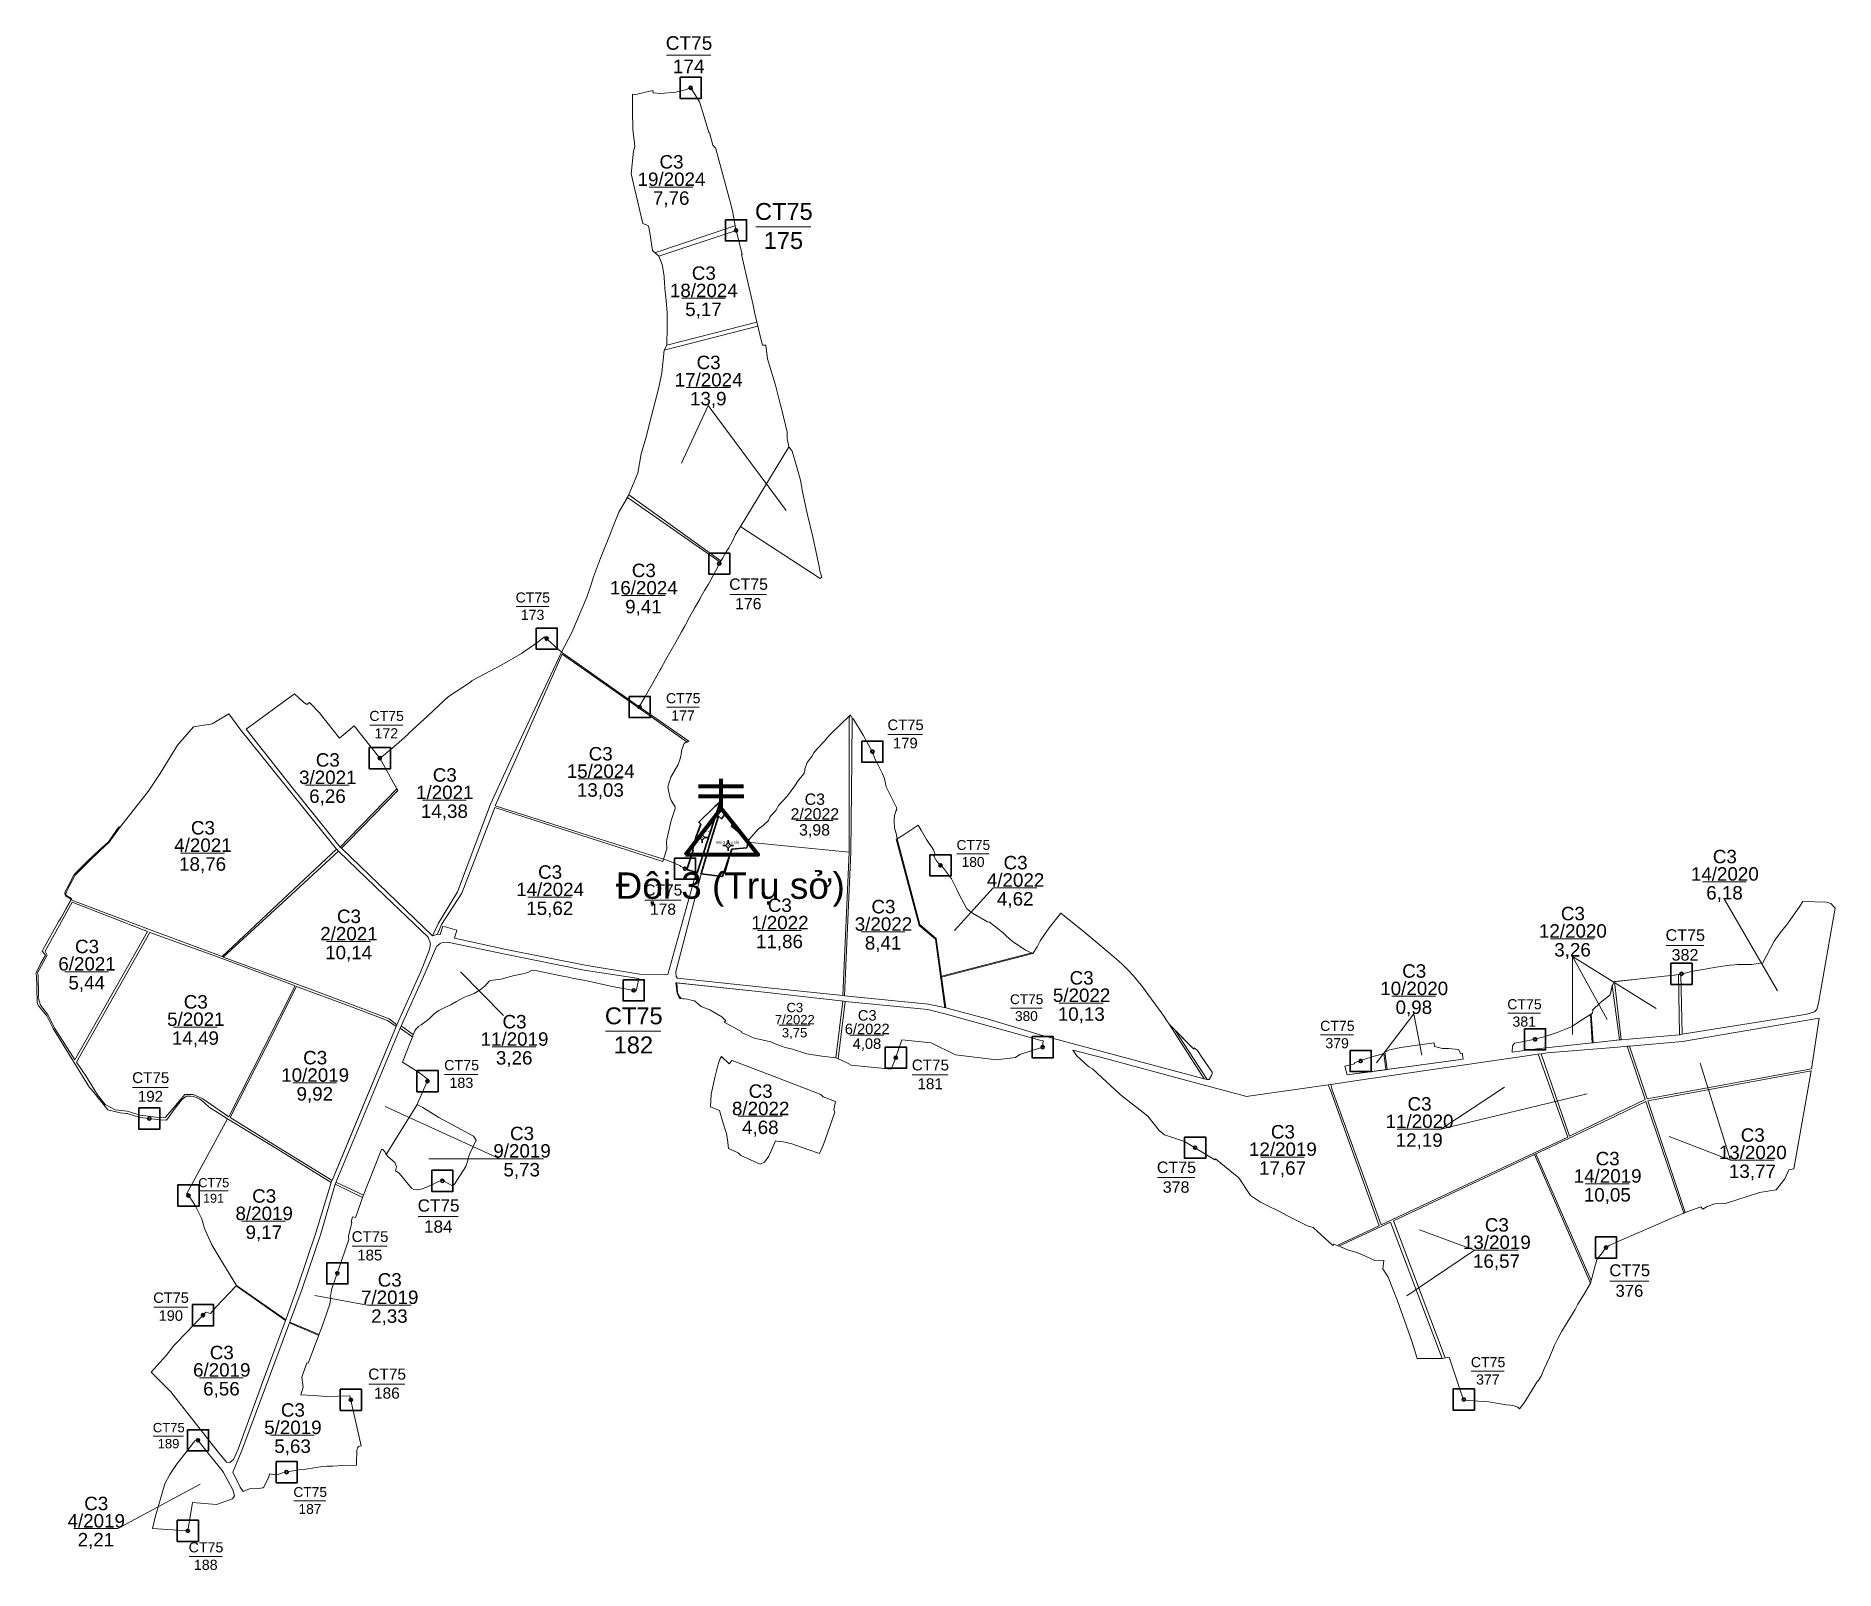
# Model space of a CAD drawing. Header units: metres. Extents: x 418260 to 422516, y 1531083 to 1534713.
import ezdxf
from ezdxf.enums import TextEntityAlignment as Align

# ---------------------------------------------------------------- set-up
doc = ezdxf.new("R2010")
doc.units = ezdxf.units.M
doc.header["$MEASUREMENT"] = 0
doc.linetypes.add('DGN Style 2', pattern=[9.82123, 5.892738, -3.928492])
for name, color, linetype, lineweight in [('Level 21', 7, 'Continuous', 0), ('RanhTwo', 3, 'Continuous', 0), ('TruSo', 1, 'Continuous', 106)]:
    doc.layers.add(name, color=color, linetype=linetype, lineweight=lineweight)
doc.styles.add('Style-Arial', font='arial.ttf')

msp = doc.modelspace()

# ---------------------------------------------------------------- texts
at = {"layer": 'RanhTwo', "color": 7, "linetype": 'Continuous', "lineweight": 13, "style": 'Style-Arial'}
for height, p in [(3.125, (419828.644941, 1532829.280815)), (6.25, (419869.80631, 1532801.905955))]:
    msp.add_text('Đội 3 (Trụ sở)', height=height, dxfattribs=at).set_placement(p)

# ---------------------------------------------------------------- blocks, each defined once
blk = doc.blocks.new('*U0')
at = {"color": 0, "linetype": 'Continuous', "lineweight": -2, "ltscale": 10, "flags": 128}
blk.add_lwpolyline([(-150, 150), (150, 150), (150, -150), (-150, -150), (-150, 150)], close=True, dxfattribs=at)
at = {"color": 0, "linetype": 'Continuous', "lineweight": -2, "ltscale": 10}
blk.add_circle((-0.02828, 0.016065), 22.5, dxfattribs=at)
blk = doc.blocks.new('*U5')
at = {"layer": 'RanhTwo', "color": 3, "linetype": 'Continuous', "lineweight": 13}
blk.add_line((-66.520877, -1.660429), (63.750129, -1.660429), dxfattribs=at)
at = {"layer": 'RanhTwo', "color": 3, "linetype": 'Continuous', "lineweight": 13, "style": 'Style-Arial'}
for s, p in [('CT75', (-0.000029, 14.422722)), ('175', (-1.025137, -54.422685))]:
    blk.add_text(s, height=40, dxfattribs=at).set_placement(p, align=Align.CENTER)
blk = doc.blocks.new('*U6')
at = {"layer": 'RanhTwo', "color": 3, "linetype": 'Continuous', "lineweight": 13}
blk.add_line((-66.520877, -1.660429), (63.750129, -1.660429), dxfattribs=at)
at = {"layer": 'RanhTwo', "color": 3, "linetype": 'Continuous', "lineweight": 13, "style": 'Style-Arial'}
for s, p in [('CT75', (-0.000029, 14.422722)), ('182', (-1.025137, -54.422685))]:
    blk.add_text(s, height=40, dxfattribs=at).set_placement(p, align=Align.CENTER)
blk = doc.blocks.new('*U7')
at = {"layer": 'RanhTwo', "color": 3, "linetype": 'Continuous', "lineweight": 13}
blk.add_line((-66.520877, -1.660429), (63.750129, -1.660429), dxfattribs=at)
at = {"layer": 'RanhTwo', "color": 3, "linetype": 'Continuous', "lineweight": 13, "style": 'Style-Arial'}
blk.add_text('2,21', height=40, dxfattribs=at).set_placement((-1.025137, -54.422685), align=Align.CENTER)
at = {"layer": 'RanhTwo', "color": 3, "linetype": 'Continuous', "lineweight": 13, "insert": (-0.000029, 1.089388), "char_height": 40, "attachment_point": 8, "line_spacing_factor": 0.776524, "style": 'Style-Arial'}
blk.add_mtext('C3\\P4/2019', dxfattribs=at)
blk = doc.blocks.new('*U8')
at = {"layer": 'RanhTwo', "color": 3, "linetype": 'Continuous', "lineweight": 13}
blk.add_line((-66.520877, -1.660429), (63.750129, -1.660429), dxfattribs=at)
at = {"layer": 'RanhTwo', "color": 3, "linetype": 'Continuous', "lineweight": 13, "style": 'Style-Arial'}
blk.add_text('6,56', height=40, dxfattribs=at).set_placement((-1.025137, -54.422685), align=Align.CENTER)
at = {"layer": 'RanhTwo', "color": 3, "linetype": 'Continuous', "lineweight": 13, "insert": (-0.000029, 1.089388), "char_height": 40, "attachment_point": 8, "line_spacing_factor": 0.776524, "style": 'Style-Arial'}
blk.add_mtext('C3\\P6/2019', dxfattribs=at)
blk = doc.blocks.new('*U9')
at = {"layer": 'RanhTwo', "color": 3, "linetype": 'Continuous', "lineweight": 13}
blk.add_line((-66.520877, -1.660429), (63.750129, -1.660429), dxfattribs=at)
at = {"layer": 'RanhTwo', "color": 3, "linetype": 'Continuous', "lineweight": 13, "style": 'Style-Arial'}
blk.add_text('5,63', height=40, dxfattribs=at).set_placement((-1.025137, -54.422685), align=Align.CENTER)
at = {"layer": 'RanhTwo', "color": 3, "linetype": 'Continuous', "lineweight": 13, "insert": (-0.000029, 1.089388), "char_height": 40, "attachment_point": 8, "line_spacing_factor": 0.776524, "style": 'Style-Arial'}
blk.add_mtext('C3\\P5/2019', dxfattribs=at)
blk = doc.blocks.new('*U10')
at = {"layer": 'RanhTwo', "color": 3, "linetype": 'Continuous', "lineweight": 13}
blk.add_line((-66.520877, -1.660429), (63.750129, -1.660429), dxfattribs=at)
at = {"layer": 'RanhTwo', "color": 3, "linetype": 'Continuous', "lineweight": 13, "style": 'Style-Arial'}
blk.add_text('2,33', height=40, dxfattribs=at).set_placement((-1.025137, -54.422685), align=Align.CENTER)
at = {"layer": 'RanhTwo', "color": 3, "linetype": 'Continuous', "lineweight": 13, "insert": (-0.000029, 1.089388), "char_height": 40, "attachment_point": 8, "line_spacing_factor": 0.776524, "style": 'Style-Arial'}
blk.add_mtext('C3\\P7/2019', dxfattribs=at)
blk = doc.blocks.new('*U11')
at = {"layer": 'RanhTwo', "color": 3, "linetype": 'Continuous', "lineweight": 13}
blk.add_line((-66.520877, -1.660429), (63.750129, -1.660429), dxfattribs=at)
at = {"layer": 'RanhTwo', "color": 3, "linetype": 'Continuous', "lineweight": 13, "style": 'Style-Arial'}
blk.add_text('5,73', height=40, dxfattribs=at).set_placement((-1.025137, -54.422685), align=Align.CENTER)
at = {"layer": 'RanhTwo', "color": 3, "linetype": 'Continuous', "lineweight": 13, "insert": (-0.000029, 1.089388), "char_height": 40, "attachment_point": 8, "line_spacing_factor": 0.776524, "style": 'Style-Arial'}
blk.add_mtext('C3\\P9/2019', dxfattribs=at)
blk = doc.blocks.new('*U12')
at = {"layer": 'RanhTwo', "color": 3, "linetype": 'Continuous', "lineweight": 13}
blk.add_line((-66.520877, -1.660429), (63.750129, -1.660429), dxfattribs=at)
at = {"layer": 'RanhTwo', "color": 3, "linetype": 'Continuous', "lineweight": 13, "style": 'Style-Arial'}
blk.add_text('5,44', height=40, dxfattribs=at).set_placement((-1.025137, -54.422685), align=Align.CENTER)
at = {"layer": 'RanhTwo', "color": 3, "linetype": 'Continuous', "lineweight": 13, "insert": (-0.000029, 1.089388), "char_height": 40, "attachment_point": 8, "line_spacing_factor": 0.776524, "style": 'Style-Arial'}
blk.add_mtext('C3\\P6/2021', dxfattribs=at)
blk = doc.blocks.new('*U13')
at = {"layer": 'RanhTwo', "color": 3, "linetype": 'Continuous', "lineweight": 13}
blk.add_line((-66.520877, -1.660429), (63.750129, -1.660429), dxfattribs=at)
at = {"layer": 'RanhTwo', "color": 3, "linetype": 'Continuous', "lineweight": 13, "style": 'Style-Arial'}
blk.add_text('9,17', height=40, dxfattribs=at).set_placement((-1.025137, -54.422685), align=Align.CENTER)
at = {"layer": 'RanhTwo', "color": 3, "linetype": 'Continuous', "lineweight": 13, "insert": (-0.000029, 1.089388), "char_height": 40, "attachment_point": 8, "line_spacing_factor": 0.776524, "style": 'Style-Arial'}
blk.add_mtext('C3\\P8/2019', dxfattribs=at)
blk = doc.blocks.new('*U14')
at = {"layer": 'RanhTwo', "color": 3, "linetype": 'Continuous', "lineweight": 13}
blk.add_line((-66.520877, -1.660429), (63.750129, -1.660429), dxfattribs=at)
at = {"layer": 'RanhTwo', "color": 3, "linetype": 'Continuous', "lineweight": 13, "style": 'Style-Arial'}
blk.add_text('14,49', height=40, dxfattribs=at).set_placement((-1.025137, -54.422685), align=Align.CENTER)
at = {"layer": 'RanhTwo', "color": 3, "linetype": 'Continuous', "lineweight": 13, "insert": (-0.000029, 1.089388), "char_height": 40, "attachment_point": 8, "line_spacing_factor": 0.776524, "style": 'Style-Arial'}
blk.add_mtext('C3\\P5/2021', dxfattribs=at)
blk = doc.blocks.new('*U15')
at = {"layer": 'RanhTwo', "color": 3, "linetype": 'Continuous', "lineweight": 13}
blk.add_line((-66.520877, -1.660429), (63.750129, -1.660429), dxfattribs=at)
at = {"layer": 'RanhTwo', "color": 3, "linetype": 'Continuous', "lineweight": 13, "style": 'Style-Arial'}
blk.add_text('9,92', height=40, dxfattribs=at).set_placement((-1.025137, -54.422685), align=Align.CENTER)
at = {"layer": 'RanhTwo', "color": 3, "linetype": 'Continuous', "lineweight": 13, "insert": (-0.000029, 1.089388), "char_height": 40, "attachment_point": 8, "line_spacing_factor": 0.776524, "style": 'Style-Arial'}
blk.add_mtext('C3\\P10/2019', dxfattribs=at)
blk = doc.blocks.new('*U16')
at = {"layer": 'RanhTwo', "color": 3, "linetype": 'Continuous', "lineweight": 13}
blk.add_line((-66.520877, -1.660429), (63.750129, -1.660429), dxfattribs=at)
at = {"layer": 'RanhTwo', "color": 3, "linetype": 'Continuous', "lineweight": 13, "style": 'Style-Arial'}
blk.add_text('3,26', height=40, dxfattribs=at).set_placement((-1.025137, -54.422685), align=Align.CENTER)
at = {"layer": 'RanhTwo', "color": 3, "linetype": 'Continuous', "lineweight": 13, "insert": (-0.000029, 1.089388), "char_height": 40, "attachment_point": 8, "line_spacing_factor": 0.776524, "style": 'Style-Arial'}
blk.add_mtext('C3\\P11/2019', dxfattribs=at)
blk = doc.blocks.new('*U17')
at = {"layer": 'RanhTwo', "color": 3, "linetype": 'Continuous', "lineweight": 13}
blk.add_line((-66.520877, -1.660429), (63.750129, -1.660429), dxfattribs=at)
at = {"layer": 'RanhTwo', "color": 3, "linetype": 'Continuous', "lineweight": 13, "style": 'Style-Arial'}
blk.add_text('18,76', height=40, dxfattribs=at).set_placement((-1.025137, -54.422685), align=Align.CENTER)
at = {"layer": 'RanhTwo', "color": 3, "linetype": 'Continuous', "lineweight": 13, "insert": (-0.000029, 1.089388), "char_height": 40, "attachment_point": 8, "line_spacing_factor": 0.776524, "style": 'Style-Arial'}
blk.add_mtext('C3\\P4/2021', dxfattribs=at)
blk = doc.blocks.new('*U18')
at = {"layer": 'RanhTwo', "color": 3, "linetype": 'Continuous', "lineweight": 13}
blk.add_line((-66.520877, -1.660429), (63.750129, -1.660429), dxfattribs=at)
at = {"layer": 'RanhTwo', "color": 3, "linetype": 'Continuous', "lineweight": 13, "style": 'Style-Arial'}
blk.add_text('10,14', height=40, dxfattribs=at).set_placement((-1.025137, -54.422685), align=Align.CENTER)
at = {"layer": 'RanhTwo', "color": 3, "linetype": 'Continuous', "lineweight": 13, "insert": (-0.000029, 1.089388), "char_height": 40, "attachment_point": 8, "line_spacing_factor": 0.776524, "style": 'Style-Arial'}
blk.add_mtext('C3\\P2/2021', dxfattribs=at)
blk = doc.blocks.new('*U19')
at = {"layer": 'RanhTwo', "color": 3, "linetype": 'Continuous', "lineweight": 13}
blk.add_line((-66.520877, -1.660429), (63.750129, -1.660429), dxfattribs=at)
at = {"layer": 'RanhTwo', "color": 3, "linetype": 'Continuous', "lineweight": 13, "style": 'Style-Arial'}
blk.add_text('14,38', height=40, dxfattribs=at).set_placement((-1.025137, -54.422685), align=Align.CENTER)
at = {"layer": 'RanhTwo', "color": 3, "linetype": 'Continuous', "lineweight": 13, "insert": (-0.000029, 1.089388), "char_height": 40, "attachment_point": 8, "line_spacing_factor": 0.776524, "style": 'Style-Arial'}
blk.add_mtext('C3\\P1/2021', dxfattribs=at)
blk = doc.blocks.new('*U20')
at = {"layer": 'RanhTwo', "color": 3, "linetype": 'Continuous', "lineweight": 13}
blk.add_line((-66.520877, -1.660429), (63.750129, -1.660429), dxfattribs=at)
at = {"layer": 'RanhTwo', "color": 3, "linetype": 'Continuous', "lineweight": 13, "style": 'Style-Arial'}
blk.add_text('6,26', height=40, dxfattribs=at).set_placement((-1.025137, -54.422685), align=Align.CENTER)
at = {"layer": 'RanhTwo', "color": 3, "linetype": 'Continuous', "lineweight": 13, "insert": (-0.000029, 1.089388), "char_height": 40, "attachment_point": 8, "line_spacing_factor": 0.776524, "style": 'Style-Arial'}
blk.add_mtext('C3\\P3/2021', dxfattribs=at)
blk = doc.blocks.new('*U21')
at = {"layer": 'RanhTwo', "color": 3, "linetype": 'Continuous', "lineweight": 13}
blk.add_line((-66.520877, -1.660429), (63.750129, -1.660429), dxfattribs=at)
at = {"layer": 'RanhTwo', "color": 3, "linetype": 'Continuous', "lineweight": 13, "style": 'Style-Arial'}
blk.add_text('13,03', height=40, dxfattribs=at).set_placement((-1.025137, -54.422685), align=Align.CENTER)
at = {"layer": 'RanhTwo', "color": 3, "linetype": 'Continuous', "lineweight": 13, "insert": (-0.000029, 1.089388), "char_height": 40, "attachment_point": 8, "line_spacing_factor": 0.776524, "style": 'Style-Arial'}
blk.add_mtext('C3\\P15/2024', dxfattribs=at)
blk = doc.blocks.new('*U22')
at = {"layer": 'RanhTwo', "color": 3, "linetype": 'Continuous', "lineweight": 13}
blk.add_line((-66.520877, -1.660429), (63.750129, -1.660429), dxfattribs=at)
at = {"layer": 'RanhTwo', "color": 3, "linetype": 'Continuous', "lineweight": 13, "style": 'Style-Arial'}
blk.add_text('15,62', height=40, dxfattribs=at).set_placement((-1.025137, -54.422685), align=Align.CENTER)
at = {"layer": 'RanhTwo', "color": 3, "linetype": 'Continuous', "lineweight": 13, "insert": (-0.000029, 1.089388), "char_height": 40, "attachment_point": 8, "line_spacing_factor": 0.776524, "style": 'Style-Arial'}
blk.add_mtext('C3\\P14/2024', dxfattribs=at)
blk = doc.blocks.new('*U23')
at = {"layer": 'RanhTwo', "color": 3, "linetype": 'Continuous', "lineweight": 13}
blk.add_line((-66.520877, -1.660429), (63.750129, -1.660429), dxfattribs=at)
at = {"layer": 'RanhTwo', "color": 3, "linetype": 'Continuous', "lineweight": 13, "style": 'Style-Arial'}
blk.add_text('9,41', height=40, dxfattribs=at).set_placement((-1.025137, -54.422685), align=Align.CENTER)
at = {"layer": 'RanhTwo', "color": 3, "linetype": 'Continuous', "lineweight": 13, "insert": (-0.000029, 1.089388), "char_height": 40, "attachment_point": 8, "line_spacing_factor": 0.776524, "style": 'Style-Arial'}
blk.add_mtext('C3\\P16/2024', dxfattribs=at)
blk = doc.blocks.new('*U24')
at = {"layer": 'RanhTwo', "color": 3, "linetype": 'Continuous', "lineweight": 13}
blk.add_line((-66.520877, -1.660429), (63.750129, -1.660429), dxfattribs=at)
at = {"layer": 'RanhTwo', "color": 3, "linetype": 'Continuous', "lineweight": 13, "style": 'Style-Arial'}
blk.add_text('13,9', height=40, dxfattribs=at).set_placement((-1.025137, -54.422685), align=Align.CENTER)
at = {"layer": 'RanhTwo', "color": 3, "linetype": 'Continuous', "lineweight": 13, "insert": (-0.000029, 1.089388), "char_height": 40, "attachment_point": 8, "line_spacing_factor": 0.776524, "style": 'Style-Arial'}
blk.add_mtext('C3\\P17/2024', dxfattribs=at)
blk = doc.blocks.new('*U25')
at = {"layer": 'RanhTwo', "color": 3, "linetype": 'Continuous', "lineweight": 13}
blk.add_line((-66.520877, -1.660429), (63.750129, -1.660429), dxfattribs=at)
at = {"layer": 'RanhTwo', "color": 3, "linetype": 'Continuous', "lineweight": 13, "style": 'Style-Arial'}
blk.add_text('5,17', height=40, dxfattribs=at).set_placement((-1.025137, -54.422685), align=Align.CENTER)
at = {"layer": 'RanhTwo', "color": 3, "linetype": 'Continuous', "lineweight": 13, "insert": (-0.000029, 1.089388), "char_height": 40, "attachment_point": 8, "line_spacing_factor": 0.776524, "style": 'Style-Arial'}
blk.add_mtext('C3\\P18/2024', dxfattribs=at)
blk = doc.blocks.new('*U26')
at = {"layer": 'RanhTwo', "color": 3, "linetype": 'Continuous', "lineweight": 13}
blk.add_line((-66.520877, -1.660429), (63.750129, -1.660429), dxfattribs=at)
at = {"layer": 'RanhTwo', "color": 3, "linetype": 'Continuous', "lineweight": 13, "style": 'Style-Arial'}
blk.add_text('7,76', height=40, dxfattribs=at).set_placement((-1.025137, -54.422685), align=Align.CENTER)
at = {"layer": 'RanhTwo', "color": 3, "linetype": 'Continuous', "lineweight": 13, "insert": (-0.000029, 1.089388), "char_height": 40, "attachment_point": 8, "line_spacing_factor": 0.776524, "style": 'Style-Arial'}
blk.add_mtext('C3\\P19/2024', dxfattribs=at)
blk = doc.blocks.new('*U27')
at = {"layer": 'RanhTwo', "color": 3, "linetype": 'Continuous', "lineweight": 13}
blk.add_line((-66.520877, -1.660429), (63.750129, -1.660429), dxfattribs=at)
at = {"layer": 'RanhTwo', "color": 3, "linetype": 'Continuous', "lineweight": 13, "style": 'Style-Arial'}
blk.add_text('11,86', height=40, dxfattribs=at).set_placement((-1.025137, -54.422685), align=Align.CENTER)
at = {"layer": 'RanhTwo', "color": 3, "linetype": 'Continuous', "lineweight": 13, "insert": (-0.000029, 1.089388), "char_height": 40, "attachment_point": 8, "line_spacing_factor": 0.776524, "style": 'Style-Arial'}
blk.add_mtext('C3\\P1/2022', dxfattribs=at)
blk = doc.blocks.new('*U28')
at = {"layer": 'RanhTwo', "color": 3, "linetype": 'Continuous', "lineweight": 13}
blk.add_line((-66.520877, -1.660429), (63.750129, -1.660429), dxfattribs=at)
at = {"layer": 'RanhTwo', "color": 3, "linetype": 'Continuous', "lineweight": 13, "style": 'Style-Arial'}
blk.add_text('8,41', height=40, dxfattribs=at).set_placement((-1.025137, -54.422685), align=Align.CENTER)
at = {"layer": 'RanhTwo', "color": 3, "linetype": 'Continuous', "lineweight": 13, "insert": (-0.000029, 1.089388), "char_height": 40, "attachment_point": 8, "line_spacing_factor": 0.776524, "style": 'Style-Arial'}
blk.add_mtext('C3\\P3/2022', dxfattribs=at)
blk = doc.blocks.new('*U29')
at = {"layer": 'RanhTwo', "color": 3, "linetype": 'Continuous', "lineweight": 13}
blk.add_line((-66.520877, -1.660429), (63.750129, -1.660429), dxfattribs=at)
at = {"layer": 'RanhTwo', "color": 3, "linetype": 'Continuous', "lineweight": 13, "style": 'Style-Arial'}
blk.add_text('4,62', height=40, dxfattribs=at).set_placement((-1.025137, -54.422685), align=Align.CENTER)
at = {"layer": 'RanhTwo', "color": 3, "linetype": 'Continuous', "lineweight": 13, "insert": (-0.000029, 1.089388), "char_height": 40, "attachment_point": 8, "line_spacing_factor": 0.776524, "style": 'Style-Arial'}
blk.add_mtext('C3\\P4/2022', dxfattribs=at)
blk = doc.blocks.new('*U30')
at = {"layer": 'RanhTwo', "color": 3, "linetype": 'Continuous', "lineweight": 13}
blk.add_line((-66.520877, -1.660429), (63.750129, -1.660429), dxfattribs=at)
at = {"layer": 'RanhTwo', "color": 3, "linetype": 'Continuous', "lineweight": 13, "style": 'Style-Arial'}
blk.add_text('10,13', height=40, dxfattribs=at).set_placement((-1.025137, -54.422685), align=Align.CENTER)
at = {"layer": 'RanhTwo', "color": 3, "linetype": 'Continuous', "lineweight": 13, "insert": (-0.000029, 1.089388), "char_height": 40, "attachment_point": 8, "line_spacing_factor": 0.776524, "style": 'Style-Arial'}
blk.add_mtext('C3\\P5/2022', dxfattribs=at)
blk = doc.blocks.new('*U31')
at = {"layer": 'RanhTwo', "color": 3, "linetype": 'Continuous', "lineweight": 13}
blk.add_line((-66.520877, -1.660429), (63.750129, -1.660429), dxfattribs=at)
at = {"layer": 'RanhTwo', "color": 3, "linetype": 'Continuous', "lineweight": 13, "style": 'Style-Arial'}
blk.add_text('4,68', height=40, dxfattribs=at).set_placement((-1.025137, -54.422685), align=Align.CENTER)
at = {"layer": 'RanhTwo', "color": 3, "linetype": 'Continuous', "lineweight": 13, "insert": (-0.000029, 1.089388), "char_height": 40, "attachment_point": 8, "line_spacing_factor": 0.776524, "style": 'Style-Arial'}
blk.add_mtext('C3\\P8/2022', dxfattribs=at)
blk = doc.blocks.new('*U32')
at = {"layer": 'RanhTwo', "color": 3, "linetype": 'Continuous', "lineweight": 13}
blk.add_line((-66.520877, -1.660429), (63.750129, -1.660429), dxfattribs=at)
at = {"layer": 'RanhTwo', "color": 3, "linetype": 'Continuous', "lineweight": 13, "style": 'Style-Arial'}
blk.add_text('17,67', height=40, dxfattribs=at).set_placement((-1.025137, -54.422685), align=Align.CENTER)
at = {"layer": 'RanhTwo', "color": 3, "linetype": 'Continuous', "lineweight": 13, "insert": (-0.000029, 1.089388), "char_height": 40, "attachment_point": 8, "line_spacing_factor": 0.776524, "style": 'Style-Arial'}
blk.add_mtext('C3\\P12/2019', dxfattribs=at)
blk = doc.blocks.new('*U33')
at = {"layer": 'RanhTwo', "color": 3, "linetype": 'Continuous', "lineweight": 13}
blk.add_line((-66.520877, -1.660429), (63.750129, -1.660429), dxfattribs=at)
at = {"layer": 'RanhTwo', "color": 3, "linetype": 'Continuous', "lineweight": 13, "style": 'Style-Arial'}
blk.add_text('12,19', height=40, dxfattribs=at).set_placement((-1.025137, -54.422685), align=Align.CENTER)
at = {"layer": 'RanhTwo', "color": 3, "linetype": 'Continuous', "lineweight": 13, "insert": (-0.000029, 1.089388), "char_height": 40, "attachment_point": 8, "line_spacing_factor": 0.776524, "style": 'Style-Arial'}
blk.add_mtext('C3\\P11/2020', dxfattribs=at)
blk = doc.blocks.new('*U34')
at = {"layer": 'RanhTwo', "color": 3, "linetype": 'Continuous', "lineweight": 13}
blk.add_line((-66.520877, -1.660429), (63.750129, -1.660429), dxfattribs=at)
at = {"layer": 'RanhTwo', "color": 3, "linetype": 'Continuous', "lineweight": 13, "style": 'Style-Arial'}
blk.add_text('16,57', height=40, dxfattribs=at).set_placement((-1.025137, -54.422685), align=Align.CENTER)
at = {"layer": 'RanhTwo', "color": 3, "linetype": 'Continuous', "lineweight": 13, "insert": (-0.000029, 1.089388), "char_height": 40, "attachment_point": 8, "line_spacing_factor": 0.776524, "style": 'Style-Arial'}
blk.add_mtext('C3\\P13/2019', dxfattribs=at)
blk = doc.blocks.new('*U35')
at = {"layer": 'RanhTwo', "color": 3, "linetype": 'Continuous', "lineweight": 13}
blk.add_line((-66.520877, -1.660429), (63.750129, -1.660429), dxfattribs=at)
at = {"layer": 'RanhTwo', "color": 3, "linetype": 'Continuous', "lineweight": 13, "style": 'Style-Arial'}
blk.add_text('10,05', height=40, dxfattribs=at).set_placement((-1.025137, -54.422685), align=Align.CENTER)
at = {"layer": 'RanhTwo', "color": 3, "linetype": 'Continuous', "lineweight": 13, "insert": (-0.000029, 1.089388), "char_height": 40, "attachment_point": 8, "line_spacing_factor": 0.776524, "style": 'Style-Arial'}
blk.add_mtext('C3\\P14/2019', dxfattribs=at)
blk = doc.blocks.new('*U36')
at = {"layer": 'RanhTwo', "color": 3, "linetype": 'Continuous', "lineweight": 13}
blk.add_line((-66.520877, -1.660429), (63.750129, -1.660429), dxfattribs=at)
at = {"layer": 'RanhTwo', "color": 3, "linetype": 'Continuous', "lineweight": 13, "style": 'Style-Arial'}
blk.add_text('13,77', height=40, dxfattribs=at).set_placement((-1.025137, -54.422685), align=Align.CENTER)
at = {"layer": 'RanhTwo', "color": 3, "linetype": 'Continuous', "lineweight": 13, "insert": (-0.000029, 1.089388), "char_height": 40, "attachment_point": 8, "line_spacing_factor": 0.776524, "style": 'Style-Arial'}
blk.add_mtext('C3\\P13/2020', dxfattribs=at)
blk = doc.blocks.new('*U37')
at = {"layer": 'RanhTwo', "color": 3, "linetype": 'Continuous', "lineweight": 13}
blk.add_line((-66.520877, -1.660429), (63.750129, -1.660429), dxfattribs=at)
at = {"layer": 'RanhTwo', "color": 3, "linetype": 'Continuous', "lineweight": 13, "style": 'Style-Arial'}
blk.add_text('6,18', height=40, dxfattribs=at).set_placement((-1.025137, -54.422685), align=Align.CENTER)
at = {"layer": 'RanhTwo', "color": 3, "linetype": 'Continuous', "lineweight": 13, "insert": (-0.000029, 1.089388), "char_height": 40, "attachment_point": 8, "line_spacing_factor": 0.776524, "style": 'Style-Arial'}
blk.add_mtext('C3\\P14/2020', dxfattribs=at)
blk = doc.blocks.new('*U38')
at = {"layer": 'RanhTwo', "color": 3, "linetype": 'Continuous', "lineweight": 13}
blk.add_line((-66.520877, -1.660429), (63.750129, -1.660429), dxfattribs=at)
at = {"layer": 'RanhTwo', "color": 3, "linetype": 'Continuous', "lineweight": 13, "style": 'Style-Arial'}
blk.add_text('3,26', height=40, dxfattribs=at).set_placement((-1.025137, -54.422685), align=Align.CENTER)
at = {"layer": 'RanhTwo', "color": 3, "linetype": 'Continuous', "lineweight": 13, "insert": (-0.000029, 1.089388), "char_height": 40, "attachment_point": 8, "line_spacing_factor": 0.776524, "style": 'Style-Arial'}
blk.add_mtext('C3\\P12/2020', dxfattribs=at)
blk = doc.blocks.new('*U39')
at = {"layer": 'RanhTwo', "color": 3, "linetype": 'Continuous', "lineweight": 13}
blk.add_line((-66.520877, -1.660429), (63.750129, -1.660429), dxfattribs=at)
at = {"layer": 'RanhTwo', "color": 3, "linetype": 'Continuous', "lineweight": 13, "style": 'Style-Arial'}
blk.add_text('0,98', height=40, dxfattribs=at).set_placement((-1.025137, -54.422685), align=Align.CENTER)
at = {"layer": 'RanhTwo', "color": 3, "linetype": 'Continuous', "lineweight": 13, "insert": (-0.000029, 1.089388), "char_height": 40, "attachment_point": 8, "line_spacing_factor": 0.776524, "style": 'Style-Arial'}
blk.add_mtext('C3\\P10/2020', dxfattribs=at)
blk = doc.blocks.new('CENTRD')
at = {"layer": 'RanhTwo', "linetype": 'Continuous', "lineweight": 30}
h = blk.add_hatch(color=5, dxfattribs=at)
edge = h.paths.add_edge_path()
edge.add_arc((0, 0), 1.5, 0, 360)
at = {"layer": 'RanhTwo', "color": 5, "linetype": 'Continuous', "lineweight": 30}
for p, q in [((-6.25, 0), (-12.5, 0)), ((0, 6.25), (-6.25, 0)), ((-6.25, 0), (0, -6.25)), ((0, 12.5), (0, 6.25)), ((6.25, 0), (0, 6.25)), ((0, -6.25), (6.25, 0)), ((12.5, 0), (6.25, 0)), ((0, -6.25), (0, -12.5))]:
    blk.add_line(p, q, dxfattribs=at)
blk = doc.blocks.new('*U42')
at = {"layer": 'TruSo', "color": 1, "linetype": 'Continuous', "lineweight": 106}
for p, q in [((-1.00498, 13.016671), (-1.00498, 58.941787)), ((-36.158004, 47.398274), (33.778137, 47.398274)), ((-35.952007, 32.006922), (33.984135, 32.006922))]:
    blk.add_line(p, q, dxfattribs=at)
at = {"layer": 'TruSo', "color": 1, "linetype": 'Continuous', "lineweight": 106, "flags": 128}
blk.add_lwpolyline([(-56.477401, -58.942446), (-1.00498, 13.016671), (56.477968, -58.889332), (-56.477401, -58.942446)], close=True, dxfattribs=at)
blk = doc.blocks.new('*U41')
at = {"layer": 'TruSo', "color": 1, "linetype": 'Continuous', "lineweight": 106, "xscale": 1.5248, "yscale": 1.5248, "zscale": 1.5248}
blk.add_blockref('*U42', (-19.953073, 67.811554), dxfattribs=at)
at = {"layer": 'RanhTwo', "color": 7, "linetype": 'Continuous', "lineweight": 0, "style": 'Style-Arial'}
blk.add_text('Đội 3 (Trụ sở)', height=62.5, dxfattribs=at).set_placement((0.000165, -95.186062), align=Align.MIDDLE_CENTER)
blk = doc.blocks.new('*U43')
at = {"layer": 'RanhTwo', "color": 3, "linetype": 'Continuous', "lineweight": 13}
blk.add_line((-66.520877, -1.660429), (63.750129, -1.660429), dxfattribs=at)
at = {"layer": 'RanhTwo', "color": 3, "linetype": 'Continuous', "lineweight": 13, "style": 'Style-Arial'}
for s, p in [('CT75', (-0.000029, 14.422722)), ('189', (-1.025137, -54.422685))]:
    blk.add_text(s, height=40, dxfattribs=at).set_placement(p, align=Align.CENTER)
blk = doc.blocks.new('*U44')
at = {"layer": 'RanhTwo', "color": 3, "linetype": 'Continuous', "lineweight": 13}
blk.add_line((-66.520877, -1.660429), (63.750129, -1.660429), dxfattribs=at)
at = {"layer": 'RanhTwo', "color": 3, "linetype": 'Continuous', "lineweight": 13, "style": 'Style-Arial'}
for s, p in [('CT75', (-0.000029, 14.422722)), ('188', (-1.025137, -54.422685))]:
    blk.add_text(s, height=40, dxfattribs=at).set_placement(p, align=Align.CENTER)
blk = doc.blocks.new('*U45')
at = {"layer": 'RanhTwo', "color": 3, "linetype": 'Continuous', "lineweight": 13}
blk.add_line((-66.520877, -1.660429), (63.750129, -1.660429), dxfattribs=at)
at = {"layer": 'RanhTwo', "color": 3, "linetype": 'Continuous', "lineweight": 13, "style": 'Style-Arial'}
for s, p in [('CT75', (-0.000029, 14.422722)), ('190', (-1.025137, -54.422685))]:
    blk.add_text(s, height=40, dxfattribs=at).set_placement(p, align=Align.CENTER)
blk = doc.blocks.new('*U46')
at = {"layer": 'RanhTwo', "color": 3, "linetype": 'Continuous', "lineweight": 13}
blk.add_line((-66.520877, -1.660429), (63.750129, -1.660429), dxfattribs=at)
at = {"layer": 'RanhTwo', "color": 3, "linetype": 'Continuous', "lineweight": 13, "style": 'Style-Arial'}
for s, p in [('CT75', (-0.000029, 14.422722)), ('187', (-1.025137, -54.422685))]:
    blk.add_text(s, height=40, dxfattribs=at).set_placement(p, align=Align.CENTER)
blk = doc.blocks.new('*U47')
at = {"layer": 'RanhTwo', "color": 3, "linetype": 'Continuous', "lineweight": 13}
blk.add_line((-66.520877, -1.660429), (63.750129, -1.660429), dxfattribs=at)
at = {"layer": 'RanhTwo', "color": 3, "linetype": 'Continuous', "lineweight": 13, "style": 'Style-Arial'}
for s, p in [('CT75', (-0.000029, 14.422722)), ('186', (-1.025137, -54.422685))]:
    blk.add_text(s, height=40, dxfattribs=at).set_placement(p, align=Align.CENTER)
blk = doc.blocks.new('*U48')
at = {"layer": 'RanhTwo', "color": 3, "linetype": 'Continuous', "lineweight": 13}
blk.add_line((-66.520877, -1.660429), (63.750129, -1.660429), dxfattribs=at)
at = {"layer": 'RanhTwo', "color": 3, "linetype": 'Continuous', "lineweight": 13, "style": 'Style-Arial'}
for s, p in [('CT75', (-0.000029, 14.422722)), ('185', (-1.025137, -54.422685))]:
    blk.add_text(s, height=40, dxfattribs=at).set_placement(p, align=Align.CENTER)
blk = doc.blocks.new('*U49')
at = {"layer": 'RanhTwo', "color": 3, "linetype": 'Continuous', "lineweight": 13}
blk.add_line((-66.520877, -1.660429), (63.750129, -1.660429), dxfattribs=at)
at = {"layer": 'RanhTwo', "color": 3, "linetype": 'Continuous', "lineweight": 13, "style": 'Style-Arial'}
for s, p in [('CT75', (-0.000029, 14.422722)), ('191', (-1.025137, -54.422685))]:
    blk.add_text(s, height=40, dxfattribs=at).set_placement(p, align=Align.CENTER)
blk = doc.blocks.new('*U50')
at = {"layer": 'RanhTwo', "color": 3, "linetype": 'Continuous', "lineweight": 13}
blk.add_line((-66.520877, -1.660429), (63.750129, -1.660429), dxfattribs=at)
at = {"layer": 'RanhTwo', "color": 3, "linetype": 'Continuous', "lineweight": 13, "style": 'Style-Arial'}
for s, p in [('CT75', (-0.000029, 14.422722)), ('184', (-1.025137, -54.422685))]:
    blk.add_text(s, height=40, dxfattribs=at).set_placement(p, align=Align.CENTER)
blk = doc.blocks.new('*U51')
at = {"layer": 'RanhTwo', "color": 3, "linetype": 'Continuous', "lineweight": 13}
blk.add_line((-66.520877, -1.660429), (63.750129, -1.660429), dxfattribs=at)
at = {"layer": 'RanhTwo', "color": 3, "linetype": 'Continuous', "lineweight": 13, "style": 'Style-Arial'}
for s, p in [('CT75', (-0.000029, 14.422722)), ('183', (-1.025137, -54.422685))]:
    blk.add_text(s, height=40, dxfattribs=at).set_placement(p, align=Align.CENTER)
blk = doc.blocks.new('*U52')
at = {"layer": 'RanhTwo', "color": 3, "linetype": 'Continuous', "lineweight": 13}
blk.add_line((-66.520877, -1.660429), (63.750129, -1.660429), dxfattribs=at)
at = {"layer": 'RanhTwo', "color": 3, "linetype": 'Continuous', "lineweight": 13, "style": 'Style-Arial'}
for s, p in [('CT75', (-0.000029, 14.422722)), ('192', (-1.025137, -54.422685))]:
    blk.add_text(s, height=40, dxfattribs=at).set_placement(p, align=Align.CENTER)
blk = doc.blocks.new('*U53')
at = {"layer": 'RanhTwo', "color": 3, "linetype": 'Continuous', "lineweight": 13}
blk.add_line((-66.520877, -1.660429), (63.750129, -1.660429), dxfattribs=at)
at = {"layer": 'RanhTwo', "color": 3, "linetype": 'Continuous', "lineweight": 13, "style": 'Style-Arial'}
for s, p in [('CT75', (-0.000029, 14.422722)), ('172', (-1.025137, -54.422685))]:
    blk.add_text(s, height=40, dxfattribs=at).set_placement(p, align=Align.CENTER)
blk = doc.blocks.new('*U54')
at = {"layer": 'RanhTwo', "color": 3, "linetype": 'Continuous', "lineweight": 13}
blk.add_line((-66.520877, -1.660429), (63.750129, -1.660429), dxfattribs=at)
at = {"layer": 'RanhTwo', "color": 3, "linetype": 'Continuous', "lineweight": 13, "style": 'Style-Arial'}
for s, p in [('CT75', (-0.000029, 14.422722)), ('173', (-1.025137, -54.422685))]:
    blk.add_text(s, height=40, dxfattribs=at).set_placement(p, align=Align.CENTER)
blk = doc.blocks.new('*U55')
at = {"layer": 'RanhTwo', "color": 3, "linetype": 'Continuous', "lineweight": 13}
blk.add_line((-66.520877, -1.660429), (63.750129, -1.660429), dxfattribs=at)
at = {"layer": 'RanhTwo', "color": 3, "linetype": 'Continuous', "lineweight": 13, "style": 'Style-Arial'}
for s, p in [('CT75', (-0.000029, 14.422722)), ('177', (-1.025137, -54.422685))]:
    blk.add_text(s, height=40, dxfattribs=at).set_placement(p, align=Align.CENTER)
blk = doc.blocks.new('*U56')
at = {"layer": 'RanhTwo', "color": 3, "linetype": 'Continuous', "lineweight": 13}
blk.add_line((-66.520877, -1.660429), (63.750129, -1.660429), dxfattribs=at)
at = {"layer": 'RanhTwo', "color": 3, "linetype": 'Continuous', "lineweight": 13, "style": 'Style-Arial'}
for s, p in [('CT75', (-0.000029, 14.422722)), ('176', (-1.025137, -54.422685))]:
    blk.add_text(s, height=40, dxfattribs=at).set_placement(p, align=Align.CENTER)
blk = doc.blocks.new('*U57')
at = {"layer": 'RanhTwo', "color": 3, "linetype": 'Continuous', "lineweight": 13}
blk.add_line((-66.520877, -1.660429), (63.750129, -1.660429), dxfattribs=at)
at = {"layer": 'RanhTwo', "color": 3, "linetype": 'Continuous', "lineweight": 13, "style": 'Style-Arial'}
for s, p in [('CT75', (-0.000029, 14.422722)), ('178', (-1.025137, -54.422685))]:
    blk.add_text(s, height=40, dxfattribs=at).set_placement(p, align=Align.CENTER)
blk = doc.blocks.new('*U58')
at = {"layer": 'RanhTwo', "color": 3, "linetype": 'Continuous', "lineweight": 13}
blk.add_line((-66.520877, -1.660429), (63.750129, -1.660429), dxfattribs=at)
at = {"layer": 'RanhTwo', "color": 3, "linetype": 'Continuous', "lineweight": 13, "style": 'Style-Arial'}
for s, p in [('CT75', (-0.000029, 14.422722)), ('179', (-1.025137, -54.422685))]:
    blk.add_text(s, height=40, dxfattribs=at).set_placement(p, align=Align.CENTER)
blk = doc.blocks.new('*U59')
at = {"layer": 'RanhTwo', "color": 3, "linetype": 'Continuous', "lineweight": 13}
blk.add_line((-66.520877, -1.660429), (63.750129, -1.660429), dxfattribs=at)
at = {"layer": 'RanhTwo', "color": 3, "linetype": 'Continuous', "lineweight": 13, "style": 'Style-Arial'}
for s, p in [('CT75', (-0.000029, 14.422722)), ('180', (-1.025137, -54.422685))]:
    blk.add_text(s, height=40, dxfattribs=at).set_placement(p, align=Align.CENTER)
blk = doc.blocks.new('*U60')
at = {"layer": 'RanhTwo', "color": 3, "linetype": 'Continuous', "lineweight": 13}
blk.add_line((-66.520877, -1.660429), (63.750129, -1.660429), dxfattribs=at)
at = {"layer": 'RanhTwo', "color": 3, "linetype": 'Continuous', "lineweight": 13, "style": 'Style-Arial'}
for s, p in [('CT75', (-0.000029, 14.422722)), ('181', (-1.025137, -54.422685))]:
    blk.add_text(s, height=40, dxfattribs=at).set_placement(p, align=Align.CENTER)
blk = doc.blocks.new('*U61')
at = {"layer": 'RanhTwo', "color": 3, "linetype": 'Continuous', "lineweight": 13}
blk.add_line((-66.520877, -1.660429), (63.750129, -1.660429), dxfattribs=at)
at = {"layer": 'RanhTwo', "color": 3, "linetype": 'Continuous', "lineweight": 13, "style": 'Style-Arial'}
for s, p in [('CT75', (-0.000029, 14.422722)), ('380', (-1.025137, -54.422685))]:
    blk.add_text(s, height=40, dxfattribs=at).set_placement(p, align=Align.CENTER)
blk = doc.blocks.new('*U62')
at = {"layer": 'RanhTwo', "color": 3, "linetype": 'Continuous', "lineweight": 13}
blk.add_line((-66.520877, -1.660429), (63.750129, -1.660429), dxfattribs=at)
at = {"layer": 'RanhTwo', "color": 3, "linetype": 'Continuous', "lineweight": 13, "style": 'Style-Arial'}
blk.add_text('3,98', height=40, dxfattribs=at).set_placement((-1.025137, -54.422685), align=Align.CENTER)
at = {"layer": 'RanhTwo', "color": 3, "linetype": 'Continuous', "lineweight": 13, "insert": (-0.000029, 1.089388), "char_height": 40, "attachment_point": 8, "line_spacing_factor": 0.776524, "style": 'Style-Arial'}
blk.add_mtext('C3\\P2/2022', dxfattribs=at)
blk = doc.blocks.new('*U63')
at = {"layer": 'RanhTwo', "color": 3, "linetype": 'Continuous', "lineweight": 13}
blk.add_line((-66.520877, -1.660429), (63.750129, -1.660429), dxfattribs=at)
at = {"layer": 'RanhTwo', "color": 3, "linetype": 'Continuous', "lineweight": 13, "style": 'Style-Arial'}
blk.add_text('3,75', height=40, dxfattribs=at).set_placement((-1.025137, -54.422685), align=Align.CENTER)
at = {"layer": 'RanhTwo', "color": 3, "linetype": 'Continuous', "lineweight": 13, "insert": (-0.000029, 1.089388), "char_height": 40, "attachment_point": 8, "line_spacing_factor": 0.776524, "style": 'Style-Arial'}
blk.add_mtext('C3\\P7/2022', dxfattribs=at)
blk = doc.blocks.new('*U64')
at = {"layer": 'RanhTwo', "color": 3, "linetype": 'Continuous', "lineweight": 13}
blk.add_line((-66.520877, -1.660429), (63.750129, -1.660429), dxfattribs=at)
at = {"layer": 'RanhTwo', "color": 3, "linetype": 'Continuous', "lineweight": 13, "style": 'Style-Arial'}
for s, p in [('CT75', (-0.000029, 14.422722)), ('379', (-1.025137, -54.422685))]:
    blk.add_text(s, height=40, dxfattribs=at).set_placement(p, align=Align.CENTER)
blk = doc.blocks.new('*U65')
at = {"layer": 'RanhTwo', "color": 3, "linetype": 'Continuous', "lineweight": 13}
blk.add_line((-66.520877, -1.660429), (63.750129, -1.660429), dxfattribs=at)
at = {"layer": 'RanhTwo', "color": 3, "linetype": 'Continuous', "lineweight": 13, "style": 'Style-Arial'}
for s, p in [('CT75', (-0.000029, 14.422722)), ('381', (-1.025137, -54.422685))]:
    blk.add_text(s, height=40, dxfattribs=at).set_placement(p, align=Align.CENTER)
blk = doc.blocks.new('*U66')
at = {"layer": 'RanhTwo', "color": 3, "linetype": 'Continuous', "lineweight": 13}
blk.add_line((-66.520877, -1.660429), (63.750129, -1.660429), dxfattribs=at)
at = {"layer": 'RanhTwo', "color": 3, "linetype": 'Continuous', "lineweight": 13, "style": 'Style-Arial'}
for s, p in [('CT75', (-0.000029, 14.422722)), ('382', (-1.025137, -54.422685))]:
    blk.add_text(s, height=40, dxfattribs=at).set_placement(p, align=Align.CENTER)
blk = doc.blocks.new('*U67')
at = {"layer": 'RanhTwo', "color": 3, "linetype": 'Continuous', "lineweight": 13}
blk.add_line((-66.520877, -1.660429), (63.750129, -1.660429), dxfattribs=at)
at = {"layer": 'RanhTwo', "color": 3, "linetype": 'Continuous', "lineweight": 13, "style": 'Style-Arial'}
for s, p in [('CT75', (-0.000029, 14.422722)), ('376', (-1.025137, -54.422685))]:
    blk.add_text(s, height=40, dxfattribs=at).set_placement(p, align=Align.CENTER)
blk = doc.blocks.new('*U68')
at = {"layer": 'RanhTwo', "color": 3, "linetype": 'Continuous', "lineweight": 13}
blk.add_line((-66.520877, -1.660429), (63.750129, -1.660429), dxfattribs=at)
at = {"layer": 'RanhTwo', "color": 3, "linetype": 'Continuous', "lineweight": 13, "style": 'Style-Arial'}
for s, p in [('CT75', (-0.000029, 14.422722)), ('377', (-1.025137, -54.422685))]:
    blk.add_text(s, height=40, dxfattribs=at).set_placement(p, align=Align.CENTER)
blk = doc.blocks.new('*U69')
at = {"layer": 'RanhTwo', "color": 3, "linetype": 'Continuous', "lineweight": 13}
blk.add_line((-66.520877, -1.660429), (63.750129, -1.660429), dxfattribs=at)
at = {"layer": 'RanhTwo', "color": 3, "linetype": 'Continuous', "lineweight": 13, "style": 'Style-Arial'}
for s, p in [('CT75', (-0.000029, 14.422722)), ('378', (-1.025137, -54.422685))]:
    blk.add_text(s, height=40, dxfattribs=at).set_placement(p, align=Align.CENTER)
blk = doc.blocks.new('*U70')
at = {"layer": 'RanhTwo', "color": 3, "linetype": 'Continuous', "lineweight": 13}
blk.add_line((-66.520877, -1.660429), (63.750129, -1.660429), dxfattribs=at)
at = {"layer": 'RanhTwo', "color": 3, "linetype": 'Continuous', "lineweight": 13, "style": 'Style-Arial'}
blk.add_text('4,08', height=40, dxfattribs=at).set_placement((-1.025137, -54.422685), align=Align.CENTER)
at = {"layer": 'RanhTwo', "color": 3, "linetype": 'Continuous', "lineweight": 13, "insert": (-0.000029, 1.089388), "char_height": 40, "attachment_point": 8, "line_spacing_factor": 0.776524, "style": 'Style-Arial'}
blk.add_mtext('C3\\P6/2022', dxfattribs=at)
blk = doc.blocks.new('*U71')
at = {"layer": 'RanhTwo', "color": 3, "linetype": 'Continuous', "lineweight": 13}
blk.add_line((-66.520877, -1.660429), (63.750129, -1.660429), dxfattribs=at)
at = {"layer": 'RanhTwo', "color": 3, "linetype": 'Continuous', "lineweight": 13, "style": 'Style-Arial'}
for s, p in [('CT75', (-0.000029, 14.422722)), ('174', (-1.025137, -54.422685))]:
    blk.add_text(s, height=40, dxfattribs=at).set_placement(p, align=Align.CENTER)

# ---------------------------------------------------------------- linework, layer by layer
at = {"layer": 'Level 21', "color": 3, "linetype": 'Continuous', "lineweight": 13}
msp.add_line((418431.574, 1532806.099), (418455.7296, 1532841.2576), dxfattribs=at)
at = {"layer": 'RanhTwo', "color": 3, "linetype": 'Continuous', "lineweight": 13}
for p, q in [((419675.371, 1534574.333), (419719.249, 1534584.281)), ((419719.249, 1534584.281), (419720.371, 1534578.966)), ((419720.371, 1534578.966), (419737.951, 1534577.464)), ((419737.951, 1534577.464), (419773.617, 1534580.642)), ((419773.617, 1534580.642), (419793.76, 1534584.822)), ((419793.76, 1534584.822), (419809.305, 1534590.45)), ((419809.305, 1534590.45), (419829.72, 1534557.286)), ((419670.85, 1534535.21), (419671.33, 1534554.37)), ((419671.59, 1534493.81), (419670.85, 1534535.21)), ((419671.33, 1534554.37), (419670.8856, 1534575.3642)), ((419670.8856, 1534575.3642), (419675.371, 1534574.333)), ((419829.72, 1534557.286), (419838.163, 1534529.981)), ((419671.72, 1534491.32), (419671.59, 1534493.81)), ((419838.163, 1534529.981), (419851.411, 1534485.307)), ((419674.9, 1534467.17), (419671.72, 1534491.32)), ((419673.47, 1534440.64), (419676.4, 1534451.93)), ((419676.4, 1534451.93), (419674.9, 1534467.17)), ((419851.411, 1534485.307), (419852.97, 1534484.97)), ((419852.97, 1534484.97), (419861.22, 1534455.33)), ((419861.22, 1534455.33), (419862.59, 1534453.35)), ((419862.59, 1534453.35), (419866.35, 1534449.63)), ((419866.35, 1534449.63), (419868.09, 1534448.11)), ((419668.3, 1534387.34), (419673.47, 1534440.64)), ((419868.09, 1534448.11), (419868.72, 1534446.55)), ((419868.72, 1534446.55), (419902.52, 1534320.62)), ((419691.42, 1534286.29), (419668.3, 1534387.34)), ((419695.45, 1534269.78), (419691.42, 1534286.29)), ((419902.52, 1534320.62), (419907.49, 1534299.57)), ((419907.49, 1534299.57), (419914.85, 1534259.13)), ((419709.13, 1534263.95), (419695.45, 1534269.78)), ((419712.14, 1534247.37), (419709.13, 1534263.95)), ((419718.59, 1534205.91), (419712.14, 1534247.37)), ((419914.85, 1534259.13), (419930.92, 1534196.8)), ((419733.21, 1534192.57), (419718.59, 1534205.91)), ((419929.77, 1534196.6), (419929.09, 1534195.84)), ((419929.09, 1534195.84), (419946.96, 1534117.31)), ((419930.92, 1534196.8), (419929.77, 1534196.6)), ((419741.32, 1534172.27), (419733.21, 1534192.57)), ((419746.31, 1534145.25), (419741.32, 1534172.27)), ((419746.37, 1534141.12), (419746.31, 1534145.25)), ((419748.76, 1534106.17), (419746.37, 1534141.12)), ((419946.96, 1534117.31), (419956.32, 1534076.58)), ((419749.06, 1534103.57), (419748.76, 1534106.17)), ((419753.16, 1534059.02), (419749.06, 1534103.57)), ((419956.32, 1534076.58), (419959.53, 1534059.82)), ((419753.23, 1534023.85), (419753.16, 1534059.02)), ((419959.53, 1534059.82), (419967.45, 1534026.92)), ((419967.45, 1534026.92), (419974.2, 1534000)), ((419746.05, 1533969.65), (419752.28, 1533981.96)), ((419752.28, 1533981.96), (419753.23, 1534023.85)), ((419974.2, 1534000), (419978.75, 1533981.88)), ((419978.75, 1533981.88), (419986.44, 1533981.88)), ((419986.44, 1533981.88), (419990.881, 1533949.495)), ((419740.22, 1533916.12), (419746.05, 1533969.65)), ((419990.881, 1533949.495), (420009.301, 1533886.967)), ((419732.87, 1533878.26), (419738.62, 1533907.96)), ((419738.62, 1533907.96), (419740.22, 1533916.12)), ((419715.81, 1533814.24), (419732.87, 1533878.26)), ((420009.301, 1533886.967), (420019.097, 1533849.291)), ((419702.53, 1533761.83), (419715.81, 1533814.24)), ((420019.097, 1533849.291), (420024.44, 1533828.8)), ((420024.44, 1533828.8), (420037.21, 1533776.02)), ((420037.21, 1533776.02), (420037.2, 1533761.08)), ((419691.39, 1533724.36), (419702.53, 1533761.83)), ((420037.2, 1533761.08), (420040.95, 1533740.65)), ((420040.95, 1533740.65), (420044.27, 1533736.7)), ((420044.27, 1533736.7), (420048.68, 1533730.71)), ((420048.68, 1533730.71), (420059.66, 1533692.6)), ((419683.49, 1533678.34), (419691.39, 1533724.36)), ((420059.66, 1533692.6), (420068.51, 1533662.38)), ((419662.89, 1533627.91), (419683.49, 1533678.34)), ((420068.51, 1533662.38), (420073.46, 1533634.57)), ((419638.69, 1533586.71), (419662.89, 1533627.91)), ((420073.46, 1533634.57), (420084.69, 1533583.27)), ((419624.7, 1533550.8), (419638.69, 1533586.71)), ((420084.69, 1533583.27), (420098.23, 1533528.28)), ((419595.33, 1533477.53), (419618.25, 1533534.06)), ((419618.25, 1533534.06), (419624.7, 1533550.8)), ((419907.87, 1533517.81), (419898.95, 1533502.35)), ((419915.22, 1533533.5), (419907.87, 1533517.81)), ((419926.07, 1533551.22), (419915.22, 1533533.5)), ((419927.79, 1533551.28), (419926.07, 1533551.22)), ((420115.3, 1533429.69), (419927.79, 1533551.28)), ((420098.23, 1533528.28), (420113.4884, 1533453.5991)), ((419578.55, 1533433), (419595.33, 1533477.53)), ((419884.54, 1533478.44), (419878.47, 1533468.38)), ((419889.66, 1533486.94), (419884.54, 1533478.44)), ((419894.3, 1533494.65), (419889.66, 1533486.94)), ((419898.95, 1533502.35), (419894.3, 1533494.65)), ((419571.61, 1533410.18), (419578.55, 1533433)), ((419867.77, 1533446.79), (419850.82, 1533416.23)), ((419878.47, 1533468.38), (419867.77, 1533446.79)), ((420113.4884, 1533453.5991), (420114.71, 1533447.62)), ((420114.71, 1533447.62), (420118.7896, 1533432.1624)), ((420118.7896, 1533432.1624), (420115.3, 1533429.69)), ((419563.06, 1533384.99), (419571.61, 1533410.18)), ((419841.48, 1533400.66), (419832.43, 1533384.03)), ((419850.82, 1533416.23), (419841.48, 1533400.66)), ((419527.8, 1533301.95), (419563.06, 1533384.99)), ((419817.54, 1533359), (419805.78, 1533338.19)), ((419822.21, 1533366.88), (419817.54, 1533359)), ((419831.55, 1533381.95), (419822.21, 1533366.88)), ((419832.43, 1533384.03), (419831.55, 1533381.95)), ((419503.04, 1533254.67), (419527.8, 1533301.95)), ((419787.32, 1533303.26), (419773.44, 1533278.83)), ((419794.61, 1533316.93), (419787.32, 1533303.26)), ((419805.78, 1533338.19), (419794.61, 1533316.93)), ((419408.788, 1533252.173), (419444.676, 1533277.332)), ((419444.676, 1533277.332), (419462.7172, 1533291.6417)), ((419462.7172, 1533291.6417), (419503.04, 1533254.67)), ((419761.96, 1533258.07), (419749.94, 1533237.36)), ((419773.44, 1533278.83), (419761.96, 1533258.07)), ((419291.92, 1533187.65), (419361.728, 1533225.422)), ((419361.728, 1533225.422), (419408.788, 1533252.173)), ((419738.05, 1533215.38), (419736.4, 1533213.07)), ((419749.94, 1533237.36), (419738.05, 1533215.38)), ((419235.57, 1533150.22), (419287.6, 1533184.01)), ((419287.6, 1533184.01), (419291.92, 1533187.65)), ((419725.09, 1533192.03), (419701.22, 1533149.78)), ((419736.4, 1533213.07), (419725.09, 1533192.03)), ((418892.91, 1533136.66), (418900.9761, 1533131.5039)), ((418900.9761, 1533131.5039), (418907.315, 1533135.791)), ((418907.315, 1533135.791), (418931.21, 1533110.3)), ((419212.65, 1533128.73), (419235.57, 1533150.22)), ((419701.22, 1533149.78), (419686.9418, 1533126.0353)), ((418716.295, 1533109.062), (418742.3228, 1533073.526)), ((418931.21, 1533110.3), (418932.81, 1533108.68)), ((418932.81, 1533108.68), (418977.79, 1533051.47)), ((419141.16, 1533062.73), (419186.9, 1533104.59)), ((419186.9, 1533104.59), (419212.65, 1533128.73)), ((419686.9418, 1533126.0353), (419717.2, 1533105.24)), ((419717.2, 1533105.24), (419804.35, 1533044.21)), ((418742.3228, 1533073.526), (418855.4081, 1532932.4796)), ((418777.8343, 1533046.5001), (418757.2075, 1533072.5044)), ((418863.1788, 1532939.027), (418777.8343, 1533046.5001)), ((418977.79, 1533051.47), (419012.45, 1533080.75)), ((419012.45, 1533080.75), (419073.277, 1533004.311)), ((419111.88, 1533035.76), (419139.6, 1533060.4)), ((419139.6, 1533060.4), (419141.16, 1533062.73)), ((419073.277, 1533004.311), (419083.13, 1533011.02)), ((419083.13, 1533011.02), (419111.88, 1533035.76)), ((419786.03, 1533012.09), (419783.43, 1532999.96)), ((419786.79, 1533022.45), (419786.03, 1533012.09)), ((419793.72, 1533038.55), (419786.79, 1533022.45)), ((419796.59, 1533041.02), (419793.72, 1533038.55)), ((419798.55, 1533041.76), (419796.59, 1533041.02)), ((419799.17, 1533041.29), (419798.55, 1533041.76)), ((419804.35, 1533044.21), (419799.17, 1533041.29)), ((419779.19, 1532988.83), (419761.68, 1532959.1)), ((419783.43, 1532999.96), (419779.19, 1532988.83)), ((418855.4081, 1532932.4796), (418971.034, 1532788.937)), ((418979.18, 1532793.21), (418863.1788, 1532939.027)), ((419757.59, 1532946.4), (419754.47, 1532935.37)), ((419754.47, 1532935.37), (419759.43, 1532912.95)), ((419761.68, 1532959.1), (419757.59, 1532946.4)), ((419759.43, 1532912.95), (419762.65, 1532903.9)), ((419772.11, 1532884.89), (419762.56, 1532856.91)), ((419762.65, 1532903.9), (419772.18, 1532889.35)), ((419772.18, 1532889.35), (419772.11, 1532884.89)), ((419762.56, 1532856.91), (419752.09, 1532811.38)), ((418408.7075, 1532785.3671), (418431.574, 1532806.099)), ((418982.647, 1532790.927), (418979.18, 1532793.21)), ((419092.2571, 1532685.3511), (418982.647, 1532790.927)), ((419752.09, 1532811.38), (419751.89, 1532804.98)), ((419751.89, 1532804.98), (419752.58, 1532789.38)), ((418349.995, 1532729.148), (418382.952, 1532762.016)), ((418382.952, 1532762.016), (418408.7075, 1532785.3671)), ((418971.034, 1532788.937), (418975.441, 1532783.963)), ((418975.441, 1532783.963), (419085.3963, 1532678.4882)), ((419752.58, 1532789.38), (419744.43, 1532765.23)), ((419744.43, 1532765.23), (419758.59, 1532760.4)), ((419758.59, 1532760.4), (419782.87, 1532749.95)), ((419782.87, 1532749.95), (419785.16, 1532747.55)), ((419785.16, 1532747.55), (419799.51, 1532740.54)), ((418335.68, 1532701.56), (418349.995, 1532729.148)), ((419821.8047, 1532733.54), (419754.406, 1532492.335)), ((419799.51, 1532740.54), (419821.8047, 1532733.54)), ((418318.58, 1532625.8), (418343.4, 1532670.3)), ((418327.72, 1532683.95), (418328.96, 1532688.87)), ((418329.93, 1532678.05), (418327.72, 1532683.95)), ((418328.96, 1532688.87), (418335.68, 1532701.56)), ((418343.4, 1532670.3), (418329.93, 1532678.05)), ((419085.3963, 1532678.4882), (419187.546, 1532580.501)), ((419198.025, 1532583.476), (419092.2571, 1532685.3511)), ((418313.87, 1532618.33), (418318.58, 1532625.8)), ((418277.12, 1532552.33), (418313.87, 1532618.33)), ((419187.546, 1532580.501), (419193.1, 1532565.044)), ((419209.757, 1532587.904), (419198.025, 1532583.476)), ((419216.397, 1532586.519), (419209.757, 1532587.904)), ((419222.202, 1532606.366), (419216.397, 1532586.519)), ((419255.889, 1532597.211), (419222.202, 1532606.366)), ((419250.408, 1532577.879), (419255.889, 1532597.211)), ((419372.545, 1532551.297), (419250.408, 1532577.879)), ((418271.64, 1532518.88), (418282.12, 1532537.58)), ((418274.27, 1532547.5), (418277.12, 1532552.33)), ((418275.06, 1532546.54), (418274.27, 1532547.5)), ((418282.12, 1532537.58), (418275.06, 1532546.54)), ((419190.9256, 1532551.0456), (419176.3329, 1532515.3047)), ((419193.1, 1532565.044), (419190.9256, 1532551.0456)), ((419559.456, 1532514.24), (419372.545, 1532551.297)), ((418259.84, 1532494.02), (418260.74, 1532497.38)), ((418261.14, 1532490.54), (418259.84, 1532494.02)), ((418260.74, 1532497.38), (418271.64, 1532518.88)), ((419169.369, 1532497.877), (419113.336, 1532372.948)), ((419176.3329, 1532515.3047), (419169.369, 1532497.877)), ((419687.434, 1532492.883), (419559.456, 1532514.24)), ((419754.406, 1532492.335), (419687.434, 1532492.883)), ((418262.9, 1532428.2), (418261.14, 1532490.54)), ((418263.22, 1532422.64), (418262.9, 1532428.2)), ((418264.74, 1532419.26), (418263.22, 1532422.64)), ((418269.97, 1532413.63), (418264.74, 1532419.26)), ((418285.89, 1532394.39), (418269.97, 1532413.63)), ((418300.37, 1532364.71), (418285.89, 1532394.39)), ((418386.71, 1532224.91), (418300.37, 1532364.71)), ((419111.864, 1532368.916), (418960.246, 1532004.2233)), ((419113.336, 1532372.948), (419111.864, 1532368.916)), ((422155.5645, 1532333.3857), (422478.603, 1532389.126)), ((422002.1406, 1532320.3305), (422024.8245, 1532322.2607)), ((422024.8245, 1532322.2607), (422029.9662, 1532322.6982)), ((422029.9662, 1532322.6982), (422155.5645, 1532333.3857)), ((420722.25, 1532299.86), (420713.07, 1532312.84)), ((420713.07, 1532312.84), (420781.9426, 1532295.3786)), ((420751.032, 1532273.77), (420722.25, 1532299.86)), ((420781.9426, 1532295.3786), (421002.9679, 1532236.031)), ((421385.9846, 1532240.9262), (421813.9571, 1532303.7706)), ((421813.9571, 1532303.7706), (421820.6964, 1532304.7602)), ((421820.6964, 1532304.7602), (421835.282, 1532306.902)), ((421835.282, 1532306.902), (422002.1406, 1532320.3305)), ((420759.467, 1532268.539), (420751.032, 1532273.77)), ((420825.26, 1532208.17), (420759.467, 1532268.539)), ((421323.5448, 1532231.9982), (421385.9846, 1532240.9262)), ((418391.15, 1532219.81), (418386.71, 1532224.91)), ((418429.72, 1532172.14), (418391.15, 1532219.81)), ((418603.34, 1532193.79), (418589.11, 1532175.44)), ((418607.91, 1532198.57), (418603.34, 1532193.79)), ((418613.59, 1532202.97), (418607.91, 1532198.57)), ((418616.15, 1532203.96), (418613.59, 1532202.97)), ((418618.43, 1532204.27), (418616.15, 1532203.96)), ((418620.67, 1532204.29), (418618.43, 1532204.27)), ((418625.4, 1532204.16), (418620.67, 1532204.29)), ((418632.29, 1532203.21), (418625.4, 1532204.16)), ((418641.17, 1532200.12), (418632.29, 1532203.21)), ((418647.31, 1532196.82), (418641.17, 1532200.12)), ((418658.57, 1532188.2), (418647.31, 1532196.82)), ((420890.129, 1532156.633), (420825.26, 1532208.17)), ((421002.9679, 1532236.031), (421124.7706, 1532203.5762)), ((421124.7706, 1532203.5762), (421128.4318, 1532204.0997)), ((421128.4318, 1532204.0997), (421317.3454, 1532231.1117)), ((421317.3454, 1532231.1117), (421323.5448, 1532231.9982)), ((418458.71, 1532164.66), (418429.72, 1532172.14)), ((418473.26, 1532163.18), (418458.71, 1532164.66)), ((418475.67, 1532162.94), (418473.26, 1532163.18)), ((418505.54, 1532153.67), (418475.67, 1532162.94)), ((418554.08, 1532148.3), (418505.54, 1532153.67)), ((418589.11, 1532175.44), (418568.52, 1532147.29)), ((418670.42, 1532177.59), (418658.57, 1532188.2)), ((418684.5, 1532169.05), (418670.42, 1532177.59)), ((418712.61, 1532150.89), (418684.5, 1532169.05)), ((420917.101, 1532122.825), (420890.129, 1532156.633)), ((418568.52, 1532147.29), (418554.08, 1532148.3)), ((418616.85, 1531973.59), (418712.61, 1532150.89)), ((420930.144, 1532112.393), (420917.101, 1532122.825)), ((420977.301, 1532097.21), (420930.144, 1532112.393)), ((421048.884, 1532053.788), (420977.301, 1532097.21)), ((421050.553, 1532056.08), (421048.884, 1532053.788)), ((421105.737, 1532011.108), (421050.553, 1532056.08)), ((422407.369, 1532030.066), (422397.581, 1532008.478)), ((422419.019, 1532031.952), (422407.369, 1532030.066)), ((418958.3771, 1531999.4974), (418922.263, 1531880.991)), ((418960.246, 1532004.2233), (418958.3771, 1531999.4974)), ((421133.278, 1531968.849), (421105.737, 1532011.108)), ((422377.384, 1531982.31), (422337.87, 1531976.11)), ((422397.581, 1532008.478), (422377.384, 1531982.31)), ((418624.73, 1531963.97), (418616.85, 1531973.59)), ((418635.55, 1531947.19), (418624.73, 1531963.97)), ((418651.41, 1531915.52), (418635.55, 1531947.19)), ((421156.668, 1531953.305), (421133.278, 1531968.849)), ((421214.431, 1531924.981), (421156.668, 1531953.305)), ((422198.45, 1531942.24), (422179.3, 1531935.48)), ((422203.67, 1531936.52), (422198.45, 1531942.24)), ((422214.17, 1531942.73), (422203.67, 1531936.52)), ((422231.65, 1531949.28), (422214.17, 1531942.73)), ((422257.12, 1531950.25), (422231.65, 1531949.28)), ((422337.87, 1531976.11), (422257.12, 1531950.25)), ((418654.46, 1531905.3), (418651.41, 1531915.52)), ((418658.72, 1531891.01), (418654.46, 1531905.3)), ((421214.5567, 1531924.9194), (421214.431, 1531924.981)), ((421214.72, 1531924.4), (421214.5567, 1531924.9194)), ((421236.2765, 1531913.3978), (421214.72, 1531924.4)), ((421236.86, 1531913.1), (421236.2765, 1531913.3978)), ((421267.86, 1531897.51), (421236.86, 1531913.1)), ((421281.65, 1531893.53), (421267.86, 1531897.51)), ((422086.55, 1531896.44), (422006.72, 1531861.45)), ((422126.33, 1531913.52), (422086.55, 1531896.44)), ((422156.37, 1531926.77), (422126.33, 1531913.52)), ((422161.23, 1531928.78), (422156.37, 1531926.77)), ((422179.3, 1531935.48), (422161.23, 1531928.78)), ((418675.94, 1531852.19), (418658.72, 1531891.01)), ((418922.263, 1531880.991), (418878.978, 1531754.175)), ((421328.42, 1531851.1), (421281.65, 1531893.53)), ((421330.11, 1531854.3), (421328.42, 1531851.1)), ((421345.98, 1531847.65), (421330.11, 1531854.3)), ((422006.72, 1531861.45), (421983.14, 1531851.44)), ((418702.11, 1531808.73), (418675.94, 1531852.19)), ((421355.48, 1531843.67), (421345.98, 1531847.65)), ((421364.83, 1531839.75), (421355.48, 1531843.67)), ((421382.18, 1531835.18), (421364.83, 1531839.75)), ((421396.68, 1531829.76), (421382.18, 1531835.18)), ((421427.2928, 1531814.8716), (421396.68, 1531829.76)), ((421446.073, 1531814.801), (421427.2928, 1531814.8716)), ((421449.147, 1531815.587), (421446.073, 1531814.801)), ((421446.58, 1531795.76), (421449.147, 1531815.587)), ((421952.811, 1531817.874), (421937.6, 1531761.67)), ((421962.374, 1531829.656), (421952.811, 1531817.874)), ((421965.95, 1531834.43), (421962.374, 1531829.656)), ((421973.94, 1531845.84), (421965.95, 1531834.43)), ((421983.14, 1531851.44), (421973.94, 1531845.84)), ((418734.42, 1531755.91), (418702.11, 1531808.73)), ((421459.41, 1531775.48), (421446.58, 1531795.76)), ((421469.62, 1531750), (421459.41, 1531775.48)), ((418685.13, 1531704.74), (418734.42, 1531755.91)), ((418878.978, 1531754.175), (418850.655, 1531674.5653)), ((421480.96, 1531720.18), (421469.62, 1531750)), ((421921.58, 1531733.1), (421907.64, 1531712.31)), ((421937.6, 1531761.67), (421921.58, 1531733.1)), ((418615.92, 1531644.81), (418661.54, 1531693.02)), ((418661.54, 1531693.02), (418672.64, 1531689.45)), ((418672.64, 1531689.45), (418685.13, 1531704.74)), ((421514.71, 1531624.35), (421480.96, 1531720.18)), ((421901.32, 1531699.04), (421870.26, 1531647.85)), ((421907.64, 1531712.31), (421901.32, 1531699.04)), ((418588.82, 1531616.89), (418615.92, 1531644.81)), ((418850.159, 1531673.171), (418799.9765, 1531537.2277)), ((418850.655, 1531674.5653), (418850.159, 1531673.171)), ((421870.26, 1531647.85), (421860.78, 1531630.32)), ((418567.48, 1531590.14), (418586.73, 1531614.76)), ((418586.73, 1531614.76), (418588.82, 1531616.89)), ((421527.89, 1531583.58), (421514.71, 1531624.35)), ((421852.42, 1531615.1), (421840.42, 1531585.7)), ((421860.78, 1531630.32), (421852.42, 1531615.1)), ((418532.085, 1531551.319), (418567.48, 1531590.14)), ((421531.28, 1531583.13), (421527.89, 1531583.58)), ((421587.134, 1531583.115), (421531.28, 1531583.13)), ((421603.347, 1531586.672), (421587.134, 1531583.115)), ((421637.11, 1531484.91), (421603.347, 1531586.672)), ((421827.89, 1531559.12), (421820.96, 1531541.44)), ((421840.42, 1531585.7), (421827.89, 1531559.12)), ((418578.895, 1531504.183), (418532.085, 1531551.319)), ((418799.9765, 1531537.2277), (418737.903, 1531369.072)), ((421810.85, 1531527.1), (421782.56, 1531480.44)), ((421815.45, 1531532.91), (421810.85, 1531527.1)), ((421820.96, 1531541.44), (421815.45, 1531532.91)), ((418688.245, 1531364.622), (418578.895, 1531504.183)), ((421683.84, 1531481.25), (421637.11, 1531484.91)), ((421697.14, 1531480.92), (421683.84, 1531481.25)), ((421738.55, 1531473.65), (421697.14, 1531480.92)), ((421748.1, 1531472.92), (421738.55, 1531473.65)), ((421756.54, 1531471.41), (421748.1, 1531472.92)), ((421765.51, 1531468.17), (421756.54, 1531471.41)), ((421782.56, 1531480.44), (421769.58, 1531464.49)), ((421769.58, 1531464.49), (421765.51, 1531468.17)), ((418710.46, 1531337.648), (418688.245, 1531364.622)), ((418727.012, 1531344.222), (418718.785, 1531336.842)), ((418737.903, 1531369.072), (418727.012, 1531344.222)), ((418718.785, 1531336.842), (418710.46, 1531337.648))]:
    msp.add_line(p, q, dxfattribs=at)
at = {"layer": 'RanhTwo', "color": 7, "linetype": 'Continuous', "lineweight": 0}
for p, q in [((419724.142959, 1534200.094576), (419913.536756, 1534263.737636)), ((419733.21, 1534192.57), (419916.080713, 1534253.407323)), ((419746.05, 1533969.65), (419967.45, 1534026.92)), ((419752.28, 1533981.96), (419965.26338, 1534035.694343)), ((419850.442602, 1533839.185258), (419787.018772, 1533702.181498)), ((419850.442602, 1533839.185258), (420034.60738, 1533590.541985)), ((420524.646984, 1532697.241226), (420433.097482, 1532596.479266)), ((422254.774258, 1532669.683037), (422379.92323, 1532453.557973)), ((420401.887655, 1532488.527005), (420615.965298, 1532543.342358)), ((421895.258743, 1532534.741977), (421895.258743, 1532350.008279)), ((421895.258743, 1532534.741977), (421976.984908, 1532385.603486)), ((421895.258743, 1532534.741977), (422093.497194, 1532411.49091)), ((419366.078568, 1532395.282565), (419264.130318, 1532498.832258)), ((420169.179, 1532428.956566), (420152.33, 1532295.05)), ((420174.538, 1532428.443), (420158.12419, 1532292.399852)), ((419121.519, 1532364.839), (419151.581035, 1532343.786027)), ((419123.575814, 1532370.579133), (419153.166236, 1532349.748436)), ((421519.830266, 1532398.833004), (421431.64268, 1532283.176462)), ((421519.830266, 1532398.833004), (421538.445609, 1532301.46936)), ((422268.789901, 1532052.462183), (422197.06367, 1532282.053793)), ((421583.996405, 1532126.238474), (421734.294324, 1532225.829545)), ((421583.996405, 1532126.238474), (421930.099693, 1532209.649906)), ((419356.954821, 1532056.232827), (419086.125436, 1532180.093358)), ((422268.789901, 1532052.462183), (422124.243491, 1532108.931649)), ((421808.660324, 1532067.642207), (421939.705932, 1531768.250527)), ((419356.954821, 1532056.232827), (419189.691913, 1532056.232827)), ((421937.6, 1531761.67), (421805.240074, 1532065.886663)), ((418967.992, 1531995.643), (419032.02, 1531964.34)), ((418969.372539, 1532000.396762), (419034.894188, 1531970.207347)), ((421663.304005, 1531839.858853), (421532.839611, 1531887.675078)), ((421663.304005, 1531839.858853), (421503.249189, 1531731.425987)), ((419043.94364, 1531709.718758), (418919.216963, 1531732.418533)), ((418859.439563, 1531667.803287), (418928.972741, 1531637.958894)), ((418860.474796, 1531669.355886), (418929.662896, 1531640.201536)), ((418453.108658, 1531180.606174), (418648.404265, 1531286.01905))]:
    msp.add_line(p, q, dxfattribs=at)
at = {"layer": 'RanhTwo', "color": 3, "linetype": 'Continuous', "lineweight": 0}
for p, q in [((420041.075, 1533740.5012), (420044.27, 1533736.7)), ((420044.27, 1533736.7), (420048.68, 1533730.71)), ((420048.68, 1533730.71), (420059.66, 1533692.6)), ((420059.66, 1533692.6), (420068.51, 1533662.38)), ((420068.51, 1533662.38), (420073.46, 1533634.57)), ((419659.0785, 1533621.4209), (419662.407, 1533627.0877)), ((419659.0785, 1533621.4209), (419878.4573, 1533468.3544)), ((419662.407, 1533627.0877), (419879.9927, 1533470.9036)), ((420073.46, 1533634.57), (420084.69, 1533583.27)), ((420084.69, 1533583.27), (420098.23, 1533528.28)), ((419926.07, 1533551.22), (419915.22, 1533533.5)), ((419927.79, 1533551.28), (419926.07, 1533551.22)), ((420115.3, 1533429.69), (419927.79, 1533551.28)), ((420098.23, 1533528.28), (420113.4884, 1533453.5991)), ((420113.4884, 1533453.5991), (420114.71, 1533447.62)), ((420114.71, 1533447.62), (420118.7896, 1533432.1624)), ((420118.7896, 1533432.1624), (420115.3, 1533429.69)), ((419503.04, 1533254.67), (419686.9418, 1533126.0353)), ((418757.2075, 1533072.5044), (418871.402, 1533156.7844)), ((420187.18, 1533106.99), (420190.938, 1533099.162)), ((419073.277, 1533004.311), (419113.6671, 1532931.4647)), ((419800.9006, 1533042.2656), (419804.35, 1533044.21)), ((418455.7296, 1532841.2576), (418457.346, 1532839.334)), ((418979.18, 1532793.21), (418982.647, 1532790.927)), ((419943.01, 1532805.06), (420183.478, 1532781.799)), ((418971.034, 1532788.937), (418975.441, 1532783.963)), ((420169.179, 1532442.093), (420183.478, 1532781.799)), ((418342.7027, 1532669.0499), (418343.4, 1532670.3)), ((418342.7027, 1532669.0499), (418343.185, 1532668.728)), ((419198.025, 1532583.476), (419209.757, 1532587.904)), ((422146.196, 1532492.001), (422151.212, 1532493.0301)), ((422146.196, 1532492.001), (422148.45, 1532349.752)), ((422151.212, 1532493.0301), (422154.321, 1532351.011)), ((420169.179, 1532442.093), (420173.061, 1532441.699)), ((419000, 1532099.8452), (419111.864, 1532368.916)), ((419111.864, 1532368.916), (419113.336, 1532372.948)), ((420940.92, 1532374.67), (421023.819, 1532245.38)), ((420940.92, 1532374.67), (420954.2117, 1532361.2385)), ((421937.5627, 1532397.3691), (421939.4885, 1532398.5993)), ((421937.5627, 1532397.3691), (421941.82, 1532330.4524)), ((421939.4885, 1532398.5993), (421943.8106, 1532330.6636)), ((420954.2117, 1532361.2385), (421030.677, 1532243.284)), ((421941.82, 1532330.4524), (421943.8106, 1532330.6636)), ((422006.158, 1532337.276), (422009.979, 1532337.739)), ((422024.8245, 1532322.2607), (422029.9662, 1532322.6982)), ((422148.45, 1532349.752), (422154.321, 1532351.011)), ((421448.6081, 1532306.2369), (421451.349, 1532308.5)), ((421813.9571, 1532303.7706), (421820.6964, 1532304.7602)), ((421023.819, 1532245.38), (421030.677, 1532243.284)), ((421128.4318, 1532204.0997), (421317.3454, 1532231.1117)), ((421317.3454, 1532231.1117), (421323.5448, 1532231.9982)), ((419088.4856, 1532066.4437), (419161.81, 1532184.7)), ((418960.246, 1532004.2233), (419000, 1532099.8452)), ((418958.3771, 1531999.4974), (418960.246, 1532004.2233)), ((421338.7798, 1531850.6671), (421342.7164, 1531849.0176)), ((418733.5197, 1531754.9754), (418734.42, 1531755.91)), ((418733.5197, 1531754.9754), (418850.159, 1531673.171)), ((418734.42, 1531755.91), (418850.655, 1531674.5653)), ((418799.9765, 1531537.2277), (418850.159, 1531673.171)), ((418850.159, 1531673.171), (418850.655, 1531674.5653)), ((421587.134, 1531583.115), (421593.6153, 1531584.537)), ((418737.903, 1531369.072), (418799.9765, 1531537.2277))]:
    msp.add_line(p, q, dxfattribs=at)
at = {"layer": 'RanhTwo', "color": 3, "linetype": 'DGN Style 2', "lineweight": 0}
msp.add_line((421453.8254, 1532266.8975), (421456.8067, 1532267.3052), dxfattribs=at)
at = {"layer": 'RanhTwo', "color": 3, "linetype": 'Continuous', "lineweight": 0, "flags": 128}
for points in [[(419662.407, 1533627.0877), (419662.89, 1533627.91), (419683.49, 1533678.34), (419691.39, 1533724.36), (419702.53, 1533761.83), (419715.81, 1533814.24), (419732.87, 1533878.26), (419738.62, 1533907.96), (419740.22, 1533916.12), (419746.05, 1533969.65), (419752.28, 1533981.96), (419753.23, 1534023.85), (419753.16, 1534059.02), (419749.06, 1534103.57), (419748.76, 1534106.17), (419746.37, 1534141.12), (419746.31, 1534145.25), (419741.32, 1534172.27), (419733.21, 1534192.57), (419718.59, 1534205.91), (419712.14, 1534247.37), (419709.13, 1534263.95), (419695.45, 1534269.78), (419691.42, 1534286.29), (419668.3, 1534387.34), (419673.47, 1534440.64), (419676.4, 1534451.93), (419674.9, 1534467.17), (419671.72, 1534491.32), (419671.59, 1534493.81), (419670.85, 1534535.21), (419671.33, 1534554.37), (419670.8856, 1534575.3642), (419675.371, 1534574.333), (419719.249, 1534584.281), (419720.371, 1534578.966), (419737.951, 1534577.464), (419773.617, 1534580.642), (419793.76, 1534584.822), (419809.305, 1534590.45), (419829.72, 1534557.286), (419838.163, 1534529.981), (419851.411, 1534485.307), (419852.97, 1534484.97), (419861.22, 1534455.33), (419862.59, 1534453.35), (419866.35, 1534449.63), (419868.09, 1534448.11), (419868.72, 1534446.55), (419902.52, 1534320.62), (419907.49, 1534299.57), (419914.85, 1534259.13), (419930.92, 1534196.8), (419929.77, 1534196.6), (419929.09, 1534195.84), (419946.96, 1534117.31), (419956.32, 1534076.58), (419959.53, 1534059.82), (419967.45, 1534026.92), (419974.2, 1534000), (419978.75, 1533981.88), (419986.44, 1533981.88), (419990.881, 1533949.495), (420009.301, 1533886.967), (420019.097, 1533849.291), (420024.44, 1533828.8), (420037.21, 1533776.02), (420037.2, 1533761.08), (420040.95, 1533740.65), (420041.075, 1533740.5012)], [(419926.07, 1533551.22), (420040.519, 1533739.592), (420041.075, 1533740.5012)], [(419503.04, 1533254.67), (419527.8, 1533301.95), (419563.06, 1533384.99), (419571.61, 1533410.18), (419578.55, 1533433), (419595.33, 1533477.53), (419618.25, 1533534.06), (419624.7, 1533550.8), (419638.69, 1533586.71), (419659.0785, 1533621.4209)], [(419879.9927, 1533470.9036), (419884.54, 1533478.44), (419889.66, 1533486.94), (419894.3, 1533494.65), (419898.95, 1533502.35), (419907.87, 1533517.81), (419915.22, 1533533.5)], [(419878.4573, 1533468.3544), (419878.47, 1533468.38), (419879.9927, 1533470.9036)], [(419686.9418, 1533126.0353), (419701.22, 1533149.78), (419725.09, 1533192.03), (419736.4, 1533213.07), (419738.05, 1533215.38), (419749.94, 1533237.36), (419761.96, 1533258.07), (419773.44, 1533278.83), (419787.32, 1533303.26), (419794.61, 1533316.93), (419805.78, 1533338.19), (419817.54, 1533359), (419822.21, 1533366.88), (419831.55, 1533381.95), (419832.43, 1533384.03), (419841.48, 1533400.66), (419850.82, 1533416.23), (419867.77, 1533446.79), (419878.4573, 1533468.3544)], [(419073.277, 1533004.311), (419083.13, 1533011.02), (419111.88, 1533035.76), (419139.6, 1533060.4), (419141.16, 1533062.73), (419186.9, 1533104.59), (419212.65, 1533128.73), (419235.57, 1533150.22), (419287.6, 1533184.01), (419291.92, 1533187.65), (419361.728, 1533225.422), (419408.788, 1533252.173), (419444.676, 1533277.332), (419462.7172, 1533291.6417), (419503.04, 1533254.67)], [(419198.025, 1532583.476), (419212.569, 1532613.601), (419257.52, 1532687.939), (419335.359, 1532895.513), (419383.6009, 1533000), (419503.04, 1533254.67)], [(419744.43, 1532765.23), (419549.6884, 1532826.4189), (419346.357, 1532891), (419394.3787, 1533000), (419504.6075, 1533250.198), (419684.527, 1533124.099), (419800.9006, 1533042.2656)], [(418871.402, 1533156.7844), (418892.91, 1533136.66), (418900.9761, 1533131.5039), (418907.315, 1533135.791), (418931.21, 1533110.3), (418932.81, 1533108.68), (418977.79, 1533051.47), (419012.45, 1533080.75), (419073.277, 1533004.311)], [(418457.346, 1532839.334), (418525.655, 1532925.454), (418553.443, 1532968.199), (418573.1489, 1533000), (418594.855, 1533035.029), (418632.287, 1533078.236), (418676.506, 1533085.5), (418716.295, 1533109.062)], [(418716.295, 1533109.062), (418742.3228, 1533073.526), (418855.4081, 1532932.4796), (418971.034, 1532788.937)], [(419686.9418, 1533126.0353), (419717.2, 1533105.24), (419804.35, 1533044.21)], [(419943.01, 1532805.06), (419943.44, 1532806.96), (419945.29, 1532810.46), (419968.81, 1532836.14), (419979.95, 1532844.95), (419992.62, 1532856.55), (419995.81, 1532864.55), (419999.53, 1532868.83), (420010.4, 1532879.98), (420017.29, 1532892.74), (420027.02, 1532903.32), (420038.03, 1532915.37), (420055.53, 1532938.59), (420064.15, 1532951.73), (420073.32, 1532963.1), (420077.3, 1532968.8), (420078.73, 1532975.98), (420079.08, 1532977.96), (420084.61, 1532994.11), (420095.86, 1533008.23), (420100.26, 1533017), (420106.98, 1533025.54), (420125.36, 1533044.67), (420131.22, 1533051.37), (420140.67, 1533061.97), (420187.18, 1533106.99)], [(420173.061, 1532441.699), (420187.36, 1532781.405), (420189.8214, 1533000), (420190.938, 1533099.162)], [(420183.478, 1532781.799), (420183.91, 1533000), (420184.105, 1533098.47), (420187.18, 1533106.99)], [(420190.938, 1533099.162), (420194.415, 1533096.405), (420216.62, 1533058.406), (420238.61, 1533020.18), (420239.51, 1533015.82), (420245.68, 1533000.95), (420250.53, 1532991.11), (420263.01, 1532967.41), (420267.64, 1532956.3), (420271.45, 1532936.14), (420275.8, 1532926.55), (420296.02, 1532887.28), (420296.55, 1532882.98), (420294.43, 1532878.57), (420290.99, 1532868.19), (420290.54, 1532856.36), (420291.19, 1532837.58), (420293.23, 1532832.13), (420295.81, 1532821.99), (420297.08, 1532813.18), (420314.04, 1532823.59), (420346.81, 1532845.56), (420353.9, 1532833.96), (420366.77, 1532811.74), (420382.95, 1532786.94), (420386.67, 1532778.29), (420386.53, 1532775.14), (420384.13, 1532772.24), (420390.48, 1532761.54), (420394.11, 1532756.69), (420407.01, 1532744.2), (420425.91, 1532718.38), (420438.92, 1532693.26), (420443.87, 1532681.49), (420461.91, 1532647.63), (420475.9, 1532636.93), (420511.02, 1532617.19), (420515.58, 1532616.36), (420544.38, 1532593.8), (420548.9, 1532589.89), (420556.09, 1532583.16), (420569.72, 1532570.77), (420601.05, 1532549.58), (420618.2, 1532542.22), (420628.94, 1532557.25), (420635.89, 1532571.48), (420656.85, 1532602.38), (420684.8, 1532637.19), (420736.29, 1532595.33), (420794.14, 1532547.15), (420821.97, 1532524.04), (420830.62, 1532516), (420844.93, 1532501.53), (420854.99, 1532490.51), (420875.56, 1532466.38), (420922.84, 1532401.21), (420928.9238, 1532392.3592), (420935.68, 1532382.53), (420940.92, 1532374.67)], [(418757.2075, 1533072.5044), (418777.8343, 1533046.5001), (418863.1788, 1532939.027), (418979.18, 1532793.21)], [(419744.43, 1532765.23), (419752.58, 1532789.38), (419751.89, 1532804.98), (419752.09, 1532811.38), (419762.56, 1532856.91), (419772.11, 1532884.89), (419772.18, 1532889.35), (419762.65, 1532903.9), (419759.43, 1532912.95), (419754.47, 1532935.37), (419757.59, 1532946.4), (419761.68, 1532959.1), (419779.19, 1532988.83), (419783.43, 1532999.96), (419786.03, 1533012.09), (419786.79, 1533022.45), (419793.72, 1533038.55), (419796.59, 1533041.02), (419798.55, 1533041.76), (419799.17, 1533041.29), (419800.9006, 1533042.2656)], [(418979.18, 1532793.21), (419000, 1532814.6133), (419113.6671, 1532931.4647)], [(418982.647, 1532790.927), (419000, 1532808.7661), (419115.757, 1532927.766), (419113.6671, 1532931.4647)], [(419209.757, 1532587.904), (419219.076, 1532610.6159), (419267.6699, 1532685.0446), (419345.329, 1532887.243), (419548.717, 1532822.0911), (419743.134, 1532759.813), (419744.43, 1532765.23)], [(418343.4, 1532670.3), (418329.93, 1532678.05), (418327.72, 1532683.95), (418328.96, 1532688.87), (418335.68, 1532701.56), (418349.995, 1532729.148), (418382.952, 1532762.016), (418408.7075, 1532785.3671), (418431.574, 1532806.099), (418455.7296, 1532841.2576)], [(418343.185, 1532668.728), (418344.7365, 1532671.2964), (418331.6766, 1532679.1854), (418330.141, 1532682.686), (418331.0071, 1532685.3701), (418334.911, 1532694.8154), (418352.4266, 1532727.3361), (418385.0199, 1532759.8414), (418410.7385, 1532784.5089), (418433.2224, 1532804.9665), (418457.346, 1532839.334)], [(418982.647, 1532790.927), (419092.2571, 1532685.3511), (419198.025, 1532583.476)], [(419943.01, 1532805.06), (419941.59, 1532792.26), (419905.96, 1532788.54), (419891.05, 1532736.17), (419883.162, 1532724.857), (419833.863, 1532729.826), (419773.51, 1532498.518), (419774.748, 1532487.584), (419778.04, 1532483.094), (419976.785, 1532462.25), (420169.179, 1532442.093)], [(418343.185, 1532668.728), (418354.891, 1532664.523), (418532.731, 1532596.984), (418699.954, 1532534.423), (418831.567, 1532657.9929), (418971.034, 1532788.937)], [(418975.441, 1532783.963), (418834.2427, 1532654.2089), (418702.896, 1532533.508), (418879.036, 1532468.501), (419000, 1532423.1797), (419095.086, 1532387.554), (419113.336, 1532372.948)], [(418975.441, 1532783.963), (419085.3963, 1532678.4882), (419187.546, 1532580.501), (419193.1, 1532565.044), (419190.9256, 1532551.0456), (419176.3329, 1532515.3047), (419169.369, 1532497.877), (419113.336, 1532372.948)], [(419744.43, 1532765.23), (419758.59, 1532760.4), (419782.87, 1532749.95), (419785.16, 1532747.55), (419799.51, 1532740.54), (419821.8047, 1532733.54), (419754.406, 1532492.335), (419687.434, 1532492.883), (419559.456, 1532514.24), (419372.545, 1532551.297), (419250.408, 1532577.879), (419255.889, 1532597.211), (419222.202, 1532606.366), (419216.397, 1532586.519), (419209.757, 1532587.904)], [(418342.7027, 1532669.0499), (418318.58, 1532625.8), (418313.87, 1532618.33), (418277.12, 1532552.33), (418274.27, 1532547.5), (418275.06, 1532546.54), (418282.12, 1532537.58), (418271.64, 1532518.88), (418260.74, 1532497.38), (418259.84, 1532494.02), (418261.14, 1532490.54), (418262.9, 1532428.2), (418263.22, 1532422.64), (418264.74, 1532419.26), (418269.97, 1532413.63), (418285.89, 1532394.39), (418300.37, 1532364.71), (418386.71, 1532224.91), (418391.15, 1532219.81), (418429.72, 1532172.14), (418458.71, 1532164.66), (418473.26, 1532163.18), (418475.67, 1532162.94), (418505.54, 1532153.67), (418554.08, 1532148.3), (418568.52, 1532147.29), (418589.11, 1532175.44), (418603.34, 1532193.79), (418607.91, 1532198.57), (418613.59, 1532202.97), (418616.15, 1532203.96), (418618.43, 1532204.27), (418620.67, 1532204.29), (418625.4, 1532204.16), (418632.29, 1532203.21), (418641.17, 1532200.12), (418647.31, 1532196.82), (418658.57, 1532188.2), (418670.42, 1532177.59), (418684.5, 1532169.05), (418712.61, 1532150.89)], [(418524.03, 1532593.922), (418351.966, 1532290.054), (418304.751, 1532364.442), (418287.087, 1532398.403), (418270.414, 1532419.237), (418264.7031, 1532437.3911), (418265.758, 1532443.362), (418264.884, 1532489.522), (418263.5629, 1532495.7103), (418286.223, 1532537.648), (418281.305, 1532547.465), (418345.134, 1532663.266), (418524.03, 1532593.922)], [(422154.321, 1532351.011), (422387.29, 1532388.108), (422449.386, 1532398.235), (422467.817, 1532403.408), (422473.605, 1532409.174), (422477.144, 1532424.539), (422510.28, 1532613.606), (422516.288, 1532649.263), (422506.643, 1532659.921), (422495.924, 1532663.14), (422440.472, 1532665.299), (422433.29, 1532653.97), (422404.05, 1532611.8), (422386.86, 1532590.43), (422372.2, 1532570.88), (422345.21, 1532520.1), (422334.16, 1532518.31), (422319.48, 1532515.98), (422285.02, 1532515.68), (422279.26, 1532515.36), (422268.14, 1532514.13), (422267.61, 1532514.43), (422235.16, 1532509.46), (422204.72, 1532504.02), (422180.8, 1532499.9), (422155.14, 1532493.59), (422151.65, 1532493.12), (422151.212, 1532493.0301)], [(418873.399, 1532465.12), (418800.0191, 1532320.1959), (418716.467, 1532155.182), (418654.381, 1532197.782), (418631.674, 1532208.033), (418612.032, 1532208.445), (418577.706, 1532167.315), (418565.4, 1532153.933), (418543.16, 1532154.161), (418506.232, 1532159.042), (418475.814, 1532168.503), (418447.146, 1532172.062), (418423.896, 1532184.513), (418405.717, 1532207.227), (418379.215, 1532250.069), (418355.517, 1532284.386), (418528.94, 1532591.797), (418698.149, 1532530.895), (418873.399, 1532465.12)], [(419088.4856, 1532066.4437), (419086.94, 1532068.29), (419085.87, 1532071.44), (419080.17, 1532078.13), (419077.46, 1532079.01), (419075.44, 1532074.07), (419032.02, 1531964.34), (419019.64, 1531927.41), (419015.44, 1531916.88), (419008.65, 1531918.49), (419005.78, 1531906.46), (419006.82, 1531905.17), (418999.57, 1531872.93), (418999.85, 1531865.19), (418959.28, 1531745.95), (418957.88, 1531738.79), (418956.19, 1531729.09), (418957.53, 1531728.5), (418954.73, 1531712.12), (418935.47, 1531654.9), (418932.5, 1531647.18), (418903.69, 1531572.45), (418900.72, 1531573.02), (418889.11, 1531539.01), (418891.85, 1531515.81), (418886.85, 1531497.57), (418917.41, 1531495.92), (418946.54, 1531493.07), (419002.58, 1531495.1), (419028.83, 1531376.44), (419023.29, 1531374.91), (419020.23, 1531372.19), (419019.1, 1531365.87), (419018.155, 1531335.632), (419018.155, 1531330.559), (418985.68, 1531330.29), (418962.4, 1531328.52), (418947.93, 1531328.42), (418937.34, 1531327.52), (418898.13, 1531321.36), (418881.6, 1531319.47), (418850.14, 1531314.17), (418842.92, 1531312.52), (418832.28, 1531308.92), (418824.34, 1531308.05), (418816.03, 1531309.57), (418812.26, 1531310.06), (418810.66, 1531303.04), (418799.05, 1531278.46), (418796.38, 1531277), (418786.95, 1531275.68), (418764.77, 1531274.91), (418755.39, 1531270.98), (418750.01, 1531268.73), (418742.58, 1531279.18), (418725.47, 1531314.548), (418730.461, 1531325.645), (418746.818, 1531365.876), (418809.8572, 1531534.5667), (418889.626, 1531748.025), (418933.426, 1531878.309), (418967.992, 1531995.643), (419121.519, 1532364.839), (419180.539, 1532496.184), (419207.755, 1532558.186), (419216.212, 1532565.793), (419223.397, 1532568.438), (419237.102, 1532567.834), (419369.866, 1532540.635), (419556.686, 1532502.802), (419686.4, 1532482.34), (419679.54, 1532453.42), (419623.19, 1532464.04), (419559.64, 1532477.6), (419533.15, 1532482.81), (419528.53, 1532483.35), (419522.79, 1532484.67), (419498.65, 1532489.86), (419448.41, 1532500.43), (419443.07, 1532501.32), (419437.67, 1532502.07), (419432.1, 1532501.41), (419424.75, 1532497.92), (419414.7, 1532494.55), (419404.79, 1532491.86), (419391.21, 1532489.72), (419374.11, 1532484.74), (419360.08, 1532481.19), (419347.58, 1532479.42), (419335.12, 1532478.26), (419332.26, 1532476.69), (419322.53, 1532465.62), (419310.94, 1532455.82), (419296.85, 1532447.41), (419282.72, 1532441.74), (419273.57, 1532438.4), (419254.38, 1532428.05), (419241.4, 1532420.37), (419228.62, 1532414.7), (419213.22, 1532406.99), (419201.81, 1532399.22), (419190.93, 1532388.06), (419183.38, 1532381.58), (419170.8, 1532373.19), (419165.76, 1532369.88), (419159.36, 1532363.55), (419156.34, 1532358.67), (419126.81, 1532284.54), (419164.88, 1532260.74), (419187.45, 1532243.36), (419182.17, 1532231.86), (419163.46, 1532188.42), (419161.81, 1532184.7)], [(421994.588, 1532475.383), (422000, 1532475.9499), (422055.08, 1532481.72), (422134.9553, 1532490.5053), (422136.804, 1532490.698), (422140.8744, 1532491.2627), (422146.196, 1532492.001)], [(418960.246, 1532004.2233), (418833.2855, 1532082.7667), (418719.229, 1532153.327), (418803.3879, 1532319.5097), (418876.5328, 1532463.9439), (419000, 1532417.6041), (419091.879, 1532383.12), (419111.864, 1532368.916)], [(419776.0405, 1532472.253), (419773.688, 1532472.505), (419776.997, 1532447.726), (419782.147, 1532435.612), (419786.0005, 1532435.2188)], [(419786.0005, 1532435.2188), (419801.464, 1532433.641), (419812.385, 1532430.833), (419818.228, 1532429.582), (419833.848, 1532416.802), (419853.944, 1532408.696), (419882.426, 1532391.948), (419891.903, 1532382.723), (419888.385, 1532379.308), (419929.885, 1532356.172), (419929.298, 1532354.712), (419958.75, 1532341.1), (419998.65, 1532332.4), (420014.74, 1532325.88), (420032.69, 1532319.33), (420049.5, 1532315.62), (420083.63, 1532304.26), (420118.98, 1532298.81), (420152.33, 1532295.05), (420177.27, 1532283.57), (420188.91, 1532277.26), (420282.95, 1532267.88), (420291.13, 1532287.09), (420308.53, 1532337.76), (420377.58, 1532330.08), (420435.08, 1532301.86), (420532.573, 1532290.001), (420577.583, 1532295.502), (420587.628, 1532302.569), (420641.605, 1532320.129), (420642.554, 1532334.874), (420635.0756, 1532336.9449), (420507.378, 1532372.306), (420413.609, 1532398.008), (420369.738, 1532409.244), (420174.538, 1532428.443), (420171.422, 1532428.848), (419975.659, 1532450.871), (419776.0405, 1532472.253)], [(419776.0405, 1532472.253), (419777.714, 1532449.804), (419781.694, 1532440.58), (419786.0005, 1532435.2188)], [(421939.4885, 1532398.5993), (421942.37, 1532400.44), (421943.25, 1532406.78), (421942.6468, 1532408.0088), (421961.202, 1532426.251), (421984.136, 1532443.862), (421989.3954, 1532465.9545)], [(421989.3954, 1532465.9545), (421989.68, 1532467.15), (421994.588, 1532475.383)], [(421989.3954, 1532465.9545), (422000, 1532384.548), (422006.158, 1532337.276)], [(421994.588, 1532475.383), (422000, 1532426.9827), (422009.979, 1532337.739)], [(420173.061, 1532441.699), (420371.659, 1532422.115), (420412.826, 1532413.508), (420509.93, 1532387.073), (420643.888, 1532346.812), (421023.819, 1532245.38)], [(421937.5627, 1532397.3691), (421921.18, 1532386.904), (421898.07, 1532372.505), (421894.023, 1532369), (421858.81, 1532354.906), (421830.495, 1532345.051), (421806.587, 1532339.264), (421776.401, 1532332.756), (421757.797, 1532329.459), (421753.086, 1532323.034), (421752.27, 1532308.557), (421810.614, 1532316.537), (421941.82, 1532330.4524)], [(422029.9662, 1532322.6982), (422071.6575, 1532197.5004), (422460.266, 1532268.82), (422478.603, 1532389.126)], [(422029.9662, 1532322.6982), (422155.5645, 1532333.3857), (422478.603, 1532389.126)], [(421030.677, 1532243.284), (421035.6, 1532243.52), (421041.02, 1532252.74), (421042.82, 1532257.88), (421042.32, 1532261.09), (421018.5816, 1532296.332), (421007.9, 1532312.19), (421000, 1532318.3795), (421000, 1532315.19), (420998, 1532316.99), (420954.2117, 1532361.2385)], [(421456.8067, 1532267.3052), (421636.23, 1532291.84), (421635.04, 1532301.38), (421634.754, 1532304.912), (421631.216, 1532304.614), (421625.67, 1532315), (421601.85, 1532316.68), (421587.51, 1532317.15), (421574.71, 1532319.93), (421568.6, 1532322.05), (421567.8153, 1532330.6344), (421550.182, 1532328.067), (421489.1, 1532319.348), (421462.094, 1532314.104), (421451.349, 1532308.5)], [(422024.8245, 1532322.2607), (422067.133, 1532196.0633), (422000, 1532163.685), (421888.47, 1532109.894), (421820.6964, 1532304.7602)], [(421820.6964, 1532304.7602), (421835.282, 1532306.902), (422002.1406, 1532320.3305), (422024.8245, 1532322.2607)], [(421943.8106, 1532330.6636), (422000, 1532336.6229), (422006.158, 1532337.276)], [(422009.979, 1532337.739), (422028.475, 1532339.498), (422148.45, 1532349.752)], [(420151.382, 1532191.192), (420122.391, 1532202.388), (420116.75, 1532208.06), (419995.959, 1532254.478), (419906.6273, 1532288.2842), (419906.036, 1532288.508), (419903.9331, 1532285.432), (419899.533, 1532280.668), (419881.473, 1532298.233), (419878.42, 1532293.52), (419873.8531, 1532279.9913), (419865.856, 1532248.065), (419857.393, 1532208.66), (419855.9232, 1532178.9207), (419876.69, 1532170.41), (419884.952, 1532143.057), (419893.458, 1532115.968), (419896.3926, 1532095.6503), (419897.7478, 1532086.2672), (419898.601, 1532080.36), (419921.132, 1532070.215), (419927.71, 1532063.688), (419973.2, 1532043.321), (419983.146, 1532048.348), (419993.967, 1532061.927), (420009.902, 1532098.445), (420018.91, 1532095.755), (420024.728, 1532096.925), (420048.027, 1532091.334), (420086.278, 1532078.2), (420113.6679, 1532068.7452), (420123.31, 1532089.5), (420149.9711, 1532166.1742), (420147.278, 1532171.803), (420151.382, 1532191.192)], [(421128.4318, 1532204.0997), (421124.7706, 1532203.5762), (421002.9679, 1532236.031), (420781.9426, 1532295.3786), (420713.07, 1532312.84), (420722.25, 1532299.86), (420751.032, 1532273.77), (420759.467, 1532268.539), (420825.26, 1532208.17), (420890.129, 1532156.633), (420917.101, 1532122.825), (420930.144, 1532112.393), (420977.301, 1532097.21), (421048.884, 1532053.788), (421050.553, 1532056.08), (421105.737, 1532011.108), (421133.278, 1531968.849), (421156.668, 1531953.305), (421214.431, 1531924.981), (421214.5567, 1531924.9194)], [(421813.9571, 1532303.7706), (421884.015, 1532107.112), (421442.6513, 1531899.5219), (421326.619, 1532219.501), (421323.5448, 1532231.9982)], [(421323.5448, 1532231.9982), (421385.9846, 1532240.9262), (421813.9571, 1532303.7706)], [(421448.6081, 1532306.2369), (421445.057, 1532303.305), (421419.732, 1532296.926), (421416.64, 1532295.81), (421398.12, 1532289.9), (421393.56, 1532288.58), (421380.73, 1532283.49), (421379.62, 1532283.01), (421379.57, 1532280.74), (421356.89, 1532274.99), (421361.7, 1532254.3), (421453.8254, 1532266.8975)], [(421448.6081, 1532306.2369), (421453.731, 1532267.609), (421453.8254, 1532266.8975)], [(421451.349, 1532308.5), (421456.677, 1532268.284), (421456.8067, 1532267.3052)], [(422161.7542, 1531928.9744), (422073.2306, 1532192.791), (422459.673, 1532263.951), (422444.8372, 1532179.2877), (422419.019, 1532031.952)], [(421338.7798, 1531850.6671), (421438.1121, 1531897.3869), (421322.787, 1532218.234), (421317.3454, 1532231.1117)], [(419088.4856, 1532066.4437), (419093.16, 1532060.86), (419108.69, 1532046.9), (419112.67, 1532037.08), (419110.71, 1532027.41), (419119.29, 1532022.01), (419148.61, 1531986.8), (419154.18, 1531983.61), (419160.89, 1531982.32), (419165.82, 1531983.19), (419170.81, 1531984.47), (419184.28, 1531988.64), (419212.29, 1532002.12), (419218.17, 1532004.24), (419222.28, 1532003.81), (419228.26, 1532001.55), (419245.23, 1531991.61), (419250.34, 1531995.6), (419276.78, 1532037.39), (419281.68, 1532051.9), (419281.51, 1532056.17), (419286.5, 1532068.35), (419301.31, 1532099.79), (419295.18, 1532109.75), (419245.34, 1532136.57), (419213.31, 1532153.94), (419174.85, 1532177.32), (419161.81, 1532184.7)], [(421593.6153, 1531584.537), (421471.5695, 1531909.472), (421897.382, 1532109.252), (422000, 1532158.5455), (422068.6669, 1532191.5303), (422158.3382, 1531927.584)], [(418712.61, 1532150.89), (418616.85, 1531973.59), (418624.73, 1531963.97), (418635.55, 1531947.19), (418651.41, 1531915.52), (418654.46, 1531905.3), (418658.72, 1531891.01), (418675.94, 1531852.19), (418702.11, 1531808.73), (418734.42, 1531755.91)], [(418712.61, 1532150.89), (418831.5565, 1532078.7866), (418958.3771, 1531999.4974)], [(422161.7542, 1531928.9744), (422179.3, 1531935.48), (422198.45, 1531942.24), (422203.67, 1531936.52), (422214.17, 1531942.73), (422231.65, 1531949.28), (422257.12, 1531950.25), (422337.87, 1531976.11), (422377.384, 1531982.31), (422397.581, 1532008.478), (422407.369, 1532030.066), (422419.019, 1532031.952)], [(418850.655, 1531674.5653), (418878.978, 1531754.175), (418922.263, 1531880.991), (418958.3771, 1531999.4974)], [(421214.5567, 1531924.9194), (421214.72, 1531924.4), (421236.2765, 1531913.3978), (421236.86, 1531913.1), (421267.86, 1531897.51), (421281.65, 1531893.53), (421328.42, 1531851.1), (421330.11, 1531854.3), (421338.7798, 1531850.6671)], [(421342.7164, 1531849.0176), (421464.8853, 1531906.336), (421587.134, 1531583.115)], [(421593.6153, 1531584.537), (421603.347, 1531586.672), (421637.11, 1531484.91), (421683.84, 1531481.25), (421697.14, 1531480.92), (421738.55, 1531473.65), (421748.1, 1531472.92), (421756.54, 1531471.41), (421765.51, 1531468.17), (421769.58, 1531464.49), (421782.56, 1531480.44), (421810.85, 1531527.1), (421815.45, 1531532.91), (421820.96, 1531541.44), (421827.89, 1531559.12), (421840.42, 1531585.7), (421852.42, 1531615.1), (421860.78, 1531630.32), (421870.26, 1531647.85), (421901.32, 1531699.04), (421907.64, 1531712.31), (421921.58, 1531733.1), (421937.6, 1531761.67), (421952.811, 1531817.874), (421962.374, 1531829.656), (421965.95, 1531834.43), (421973.94, 1531845.84), (421983.14, 1531851.44), (422006.72, 1531861.45), (422086.55, 1531896.44), (422126.33, 1531913.52), (422156.37, 1531926.77), (422158.3382, 1531927.584)], [(422158.3382, 1531927.584), (422161.23, 1531928.78), (422161.7542, 1531928.9744)], [(421342.7164, 1531849.0176), (421345.98, 1531847.65), (421355.48, 1531843.67), (421364.83, 1531839.75), (421382.18, 1531835.18), (421396.68, 1531829.76), (421427.2928, 1531814.8716), (421446.073, 1531814.801), (421449.147, 1531815.587), (421446.58, 1531795.76), (421459.41, 1531775.48), (421469.62, 1531750), (421480.96, 1531720.18), (421514.71, 1531624.35), (421527.89, 1531583.58), (421531.28, 1531583.13), (421587.134, 1531583.115)], [(418532.085, 1531551.319), (418567.48, 1531590.14), (418586.73, 1531614.76), (418588.82, 1531616.89), (418615.92, 1531644.81), (418661.54, 1531693.02), (418672.64, 1531689.45), (418685.13, 1531704.74), (418733.5197, 1531754.9754)], [(418532.085, 1531551.319), (418578.895, 1531504.183), (418688.245, 1531364.622), (418710.46, 1531337.648), (418718.785, 1531336.842), (418727.012, 1531344.222), (418737.903, 1531369.072)], [(418643.041, 1531389.8834), (418635.64, 1531388.66), (418614.84, 1531361.95), (418593.71, 1531334.61), (418576.82, 1531309.1), (418564.49, 1531286.69), (418541.84, 1531207.8), (418535.23, 1531181.31), (418618.84, 1531175.38), (418630.32, 1531242.43), (418687.33, 1531237.88), (418724.95, 1531251.14), (418729.8954, 1531257.9948)], [(418643.041, 1531389.8834), (418672.652, 1531352.0953), (418700.2877, 1531318.5393), (418703.2315, 1531313.8616), (418725.2043, 1531272.1017), (418729.8954, 1531257.9948)]]:
    msp.add_lwpolyline(points, dxfattribs=at)
at = {"layer": 'RanhTwo', "color": 3, "linetype": 'Continuous', "lineweight": 13, "flags": 128}
for points in [[(421042.82, 1532257.88), (421042.32, 1532261.09), (421018.5816, 1532296.332), (421007.9, 1532312.19), (421000, 1532318.3795), (421000, 1532315.19), (420998, 1532316.99), (420940.92, 1532374.67), (420935.68, 1532382.53), (420928.9238, 1532392.3592), (420922.84, 1532401.21), (420875.56, 1532466.38), (420854.99, 1532490.51), (420844.93, 1532501.53), (420830.62, 1532516), (420821.97, 1532524.04), (420794.14, 1532547.15), (420736.29, 1532595.33), (420684.8, 1532637.19), (420656.85, 1532602.38), (420635.89, 1532571.48), (420628.94, 1532557.25), (420618.2, 1532542.22), (420601.05, 1532549.58), (420569.72, 1532570.77), (420556.09, 1532583.16), (420548.9, 1532589.89), (420544.38, 1532593.8), (420515.58, 1532616.36), (420511.02, 1532617.19), (420475.9, 1532636.93), (420461.91, 1532647.63), (420443.87, 1532681.49), (420438.92, 1532693.26), (420425.91, 1532718.38), (420407.01, 1532744.2), (420394.11, 1532756.69), (420390.48, 1532761.54), (420384.13, 1532772.24), (420386.53, 1532775.14), (420386.67, 1532778.29), (420382.95, 1532786.94), (420366.77, 1532811.74), (420353.9, 1532833.96), (420346.81, 1532845.56), (420314.04, 1532823.59), (420297.08, 1532813.18), (420295.81, 1532821.99), (420293.23, 1532832.13), (420291.19, 1532837.58), (420290.54, 1532856.36), (420290.99, 1532868.19), (420294.43, 1532878.57), (420296.55, 1532882.98), (420296.02, 1532887.28), (420275.8, 1532926.55), (420271.45, 1532936.14), (420267.64, 1532956.3), (420263.01, 1532967.41), (420250.53, 1532991.11), (420245.68, 1533000.95), (420239.51, 1533015.82), (420238.61, 1533020.18), (420216.62, 1533058.406), (420194.415, 1533096.405), (420190.938, 1533099.162), (420187.18, 1533106.99), (420140.67, 1533061.97), (420131.22, 1533051.37), (420125.36, 1533044.67), (420106.98, 1533025.54), (420100.26, 1533017), (420095.86, 1533008.23), (420084.61, 1532994.11), (420079.08, 1532977.96), (420078.73, 1532975.98), (420077.3, 1532968.8), (420073.32, 1532963.1), (420064.15, 1532951.73), (420055.53, 1532938.59), (420038.03, 1532915.37), (420027.02, 1532903.32), (420017.29, 1532892.74), (420010.4, 1532879.98), (419999.53, 1532868.83), (419995.81, 1532864.55), (419992.62, 1532856.55), (419979.95, 1532844.95), (419968.81, 1532836.14), (419945.29, 1532810.46), (419943.44, 1532806.96), (419943.01, 1532805.06), (419941.59, 1532792.26), (419905.96, 1532788.54), (419891.05, 1532736.17), (419883.162, 1532724.857), (419833.863, 1532729.826), (419773.51, 1532498.518), (419774.748, 1532487.584), (419778.04, 1532483.094), (419976.785, 1532462.25), (420169.179, 1532442.093), (420173.061, 1532441.699), (420371.659, 1532422.115), (420412.826, 1532413.508), (420509.93, 1532387.073), (420643.888, 1532346.812), (421023.819, 1532245.38), (421030.677, 1532243.284), (421035.6, 1532243.52), (421041.02, 1532252.74), (421042.82, 1532257.88)], [(422516.288, 1532649.263), (422510.28, 1532613.606), (422477.144, 1532424.539), (422473.605, 1532409.174), (422467.817, 1532403.408), (422449.386, 1532398.235), (422387.29, 1532388.108), (422154.321, 1532351.011), (422148.45, 1532349.752), (422028.475, 1532339.498), (422009.979, 1532337.739), (422006.158, 1532337.276), (421943.8106, 1532330.6636), (421941.8025, 1532330.4506), (421810.614, 1532316.537), (421752.27, 1532308.557), (421753.086, 1532323.034), (421757.797, 1532329.459), (421776.401, 1532332.756), (421806.587, 1532339.264), (421830.495, 1532345.051), (421858.81, 1532354.906), (421894.023, 1532369), (421898.07, 1532372.505), (421921.18, 1532386.904), (421942.37, 1532400.44), (421943.25, 1532406.78), (421942.6468, 1532408.0088), (421961.202, 1532426.251), (421984.136, 1532443.862), (421989.68, 1532467.15), (421994.6879, 1532475.3935), (422055.08, 1532481.72), (422134.9553, 1532490.5053), (422136.804, 1532490.698), (422140.8744, 1532491.2627), (422146.196, 1532492.001), (422151.212, 1532493.0301), (422151.65, 1532493.12), (422155.14, 1532493.59), (422180.8, 1532499.9), (422204.72, 1532504.02), (422235.16, 1532509.46), (422267.61, 1532514.43), (422268.14, 1532514.13), (422279.26, 1532515.36), (422285.02, 1532515.68), (422319.48, 1532515.98), (422334.16, 1532518.31), (422345.21, 1532520.1), (422372.2, 1532570.88), (422386.86, 1532590.43), (422404.05, 1532611.8), (422433.29, 1532653.97), (422440.472, 1532665.299), (422495.924, 1532663.14), (422506.643, 1532659.921), (422516.288, 1532649.263)], [(419686.4, 1532482.34), (419556.686, 1532502.802), (419369.866, 1532540.635), (419237.102, 1532567.834), (419223.397, 1532568.438), (419216.212, 1532565.793), (419207.755, 1532558.186), (419180.539, 1532496.184), (419121.519, 1532364.839), (418967.992, 1531995.643), (418933.426, 1531878.309), (418889.626, 1531748.025), (418809.8572, 1531534.5667), (418746.818, 1531365.876), (418730.461, 1531325.645), (418725.47, 1531314.548), (418742.58, 1531279.18), (418750.01, 1531268.73), (418755.39, 1531270.98), (418764.77, 1531274.91), (418786.95, 1531275.68), (418796.38, 1531277), (418799.05, 1531278.46), (418810.66, 1531303.04), (418812.26, 1531310.06), (418816.03, 1531309.57), (418824.34, 1531308.05), (418832.28, 1531308.92), (418842.92, 1531312.52), (418850.14, 1531314.17), (418881.6, 1531319.47), (418898.13, 1531321.36), (418937.34, 1531327.52), (418947.93, 1531328.42), (418962.4, 1531328.52), (418985.68, 1531330.29), (419018.155, 1531330.559), (419018.155, 1531335.632), (419019.1, 1531365.87), (419020.23, 1531372.19), (419023.29, 1531374.91), (419028.83, 1531376.44), (419002.58, 1531495.1), (418946.54, 1531493.07), (418917.41, 1531495.92), (418886.85, 1531497.57), (418891.85, 1531515.81), (418889.11, 1531539.01), (418900.72, 1531573.02), (418903.69, 1531572.45), (418932.5, 1531647.18), (418935.47, 1531654.9), (418954.73, 1531712.12), (418957.53, 1531728.5), (418956.19, 1531729.09), (418957.88, 1531738.79), (418959.28, 1531745.95), (418999.85, 1531865.19), (418999.57, 1531872.93), (419006.82, 1531905.17), (419005.78, 1531906.46), (419008.65, 1531918.49), (419015.44, 1531916.88), (419019.64, 1531927.41), (419032.02, 1531964.34), (419075.44, 1532074.07), (419077.46, 1532079.01), (419080.17, 1532078.13), (419085.87, 1532071.44), (419086.94, 1532068.29), (419093.16, 1532060.86), (419108.69, 1532046.9), (419112.67, 1532037.08), (419110.71, 1532027.41), (419119.29, 1532022.01), (419148.61, 1531986.8), (419154.18, 1531983.61), (419160.89, 1531982.32), (419165.82, 1531983.19), (419170.81, 1531984.47), (419184.28, 1531988.64), (419212.29, 1532002.12), (419218.17, 1532004.24), (419222.28, 1532003.81), (419228.26, 1532001.55), (419245.23, 1531991.61), (419250.34, 1531995.6), (419276.78, 1532037.39), (419281.68, 1532051.9), (419281.51, 1532056.17), (419286.5, 1532068.35), (419301.31, 1532099.79), (419295.18, 1532109.75), (419245.34, 1532136.57), (419213.31, 1532153.94), (419174.85, 1532177.32), (419161.81, 1532184.7), (419163.46, 1532188.42), (419182.17, 1532231.86), (419187.45, 1532243.36), (419164.88, 1532260.74), (419126.81, 1532284.54), (419156.34, 1532358.67), (419159.36, 1532363.55), (419165.76, 1532369.88), (419170.8, 1532373.19), (419183.38, 1532381.58), (419190.93, 1532388.06), (419201.81, 1532399.22), (419213.22, 1532406.99), (419228.62, 1532414.7), (419241.4, 1532420.37), (419254.38, 1532428.05), (419273.57, 1532438.4), (419282.72, 1532441.74), (419296.85, 1532447.41), (419310.94, 1532455.82), (419322.53, 1532465.62), (419332.26, 1532476.69), (419335.12, 1532478.26), (419347.58, 1532479.42), (419360.08, 1532481.19), (419374.11, 1532484.74), (419391.21, 1532489.72), (419404.79, 1532491.86), (419414.7, 1532494.55), (419424.75, 1532497.92), (419432.1, 1532501.41), (419437.67, 1532502.07), (419443.07, 1532501.32), (419448.41, 1532500.43), (419498.65, 1532489.86), (419522.79, 1532484.67), (419528.53, 1532483.35), (419533.15, 1532482.81), (419559.64, 1532477.6), (419623.19, 1532464.04), (419679.54, 1532453.42), (419686.4, 1532482.34)], [(420642.554, 1532334.874), (420635.0756, 1532336.9449), (420507.378, 1532372.306), (420413.609, 1532398.008), (420369.738, 1532409.244), (420174.538, 1532428.443), (420171.422, 1532428.848), (419975.659, 1532450.871), (419773.688, 1532472.505), (419776.997, 1532447.726), (419782.147, 1532435.612), (419801.464, 1532433.641), (419812.385, 1532430.833), (419818.228, 1532429.582), (419833.848, 1532416.802), (419853.944, 1532408.696), (419882.426, 1532391.948), (419891.903, 1532382.723), (419888.385, 1532379.308), (419929.885, 1532356.172), (419929.298, 1532354.712), (419958.75, 1532341.1), (419998.65, 1532332.4), (420014.74, 1532325.88), (420032.69, 1532319.33), (420049.5, 1532315.62), (420083.63, 1532304.26), (420118.98, 1532298.81), (420152.33, 1532295.05), (420177.27, 1532283.57), (420188.91, 1532277.26), (420282.95, 1532267.88), (420291.13, 1532287.09), (420308.53, 1532337.76), (420377.58, 1532330.08), (420435.08, 1532301.86), (420532.573, 1532290.001), (420577.583, 1532295.502), (420587.628, 1532302.569), (420641.605, 1532320.129), (420642.554, 1532334.874)], [(421636.23, 1532291.84), (421635.04, 1532301.38), (421634.754, 1532304.912), (421631.216, 1532304.614), (421625.67, 1532315), (421601.85, 1532316.68), (421587.51, 1532317.15), (421574.71, 1532319.93), (421568.6, 1532322.05), (421567.8153, 1532330.6344), (421550.182, 1532328.067), (421489.1, 1532319.348), (421462.094, 1532314.104), (421451.349, 1532308.5), (421448.6081, 1532306.2369), (421445.057, 1532303.305), (421419.732, 1532296.926), (421416.64, 1532295.81), (421398.12, 1532289.9), (421393.56, 1532288.58), (421380.73, 1532283.49), (421379.62, 1532283.01), (421379.57, 1532280.74), (421356.89, 1532274.99), (421361.7, 1532254.3), (421636.23, 1532291.84)], [(420151.382, 1532191.192), (420122.391, 1532202.388), (420116.75, 1532208.06), (419995.959, 1532254.478), (419906.6273, 1532288.2842), (419906.036, 1532288.508), (419903.9331, 1532285.432), (419899.533, 1532280.668), (419881.473, 1532298.233), (419878.42, 1532293.52), (419873.8531, 1532279.9913), (419865.856, 1532248.065), (419857.393, 1532208.66), (419855.9232, 1532178.9207), (419876.69, 1532170.41), (419884.952, 1532143.057), (419893.458, 1532115.968), (419896.3926, 1532095.6503), (419897.7478, 1532086.2672), (419898.601, 1532080.36), (419921.132, 1532070.215), (419927.71, 1532063.688), (419973.2, 1532043.321), (419983.146, 1532048.348), (419993.967, 1532061.927), (420009.902, 1532098.445), (420018.91, 1532095.755), (420024.728, 1532096.925), (420048.027, 1532091.334), (420086.278, 1532078.2), (420113.6679, 1532068.7452), (420123.31, 1532089.5), (420149.9711, 1532166.1742), (420147.278, 1532171.803), (420151.382, 1532191.192)], [(418729.8954, 1531257.9948), (418724.95, 1531251.14), (418687.33, 1531237.88), (418630.32, 1531242.43), (418618.84, 1531175.38), (418535.23, 1531181.31), (418541.84, 1531207.8), (418564.49, 1531286.69), (418576.82, 1531309.1), (418593.71, 1531334.61), (418614.84, 1531361.95), (418635.64, 1531388.66), (418643.041, 1531389.8834), (418672.652, 1531352.0953), (418700.2877, 1531318.5393), (418703.2315, 1531313.8616), (418725.2043, 1531272.1017), (418729.8954, 1531257.9948)]]:
    msp.add_lwpolyline(points, dxfattribs=at)
at = {"layer": 'RanhTwo', "color": 5, "linetype": 'Continuous', "lineweight": 30, "flags": 128}
for points in [[(419879.31, 1532897.97), (419877.33, 1532899.49), (419866.49, 1532890.79), (419828.1, 1532852.3), (419832.58, 1532847.78), (419821.51, 1532818.9), (419813, 1532786.9), (419814.57, 1532786.07), (419799.51, 1532740.54), (419824.48, 1532732.7), (419870.46, 1532877.48), (419876.13, 1532893.4), (419879.31, 1532897.97)], [(419945.29, 1532810.46), (419905.32, 1532843.43), (419911.61, 1532852.04), (419889.41, 1532870.94), (419881.85, 1532860.84), (419874.54, 1532866.56), (419857.11, 1532811.97), (419833.52, 1532730.45), (419884.45, 1532724.03), (419905.96, 1532788.54), (419941.59, 1532792.26), (419945.29, 1532810.46)]]:
    msp.add_lwpolyline(points, dxfattribs=at)
at = {"layer": 'RanhTwo', "color": 7, "linetype": 'Continuous', "lineweight": 0, "flags": 128}
for points in [[(420297.08, 1532813.18), (420295.066432, 1532812.154454), (420349.066487, 1532607.86145), (420387.715201, 1532575.774415), (420409.821748, 1532413.527873)], [(420297.08, 1532813.18), (420350.692127, 1532610.8273), (420389.529556, 1532577.54347), (420412.826, 1532413.508), (420402.509454, 1532486.149106), (420618.2, 1532542.22)]]:
    msp.add_lwpolyline(points, dxfattribs=at)

# ---------------------------------------------------------------- block references
at = {"layer": 'RanhTwo', "color": 3, "linetype": 'Continuous', "lineweight": 13}
for name, p, xscale, yscale, zscale in [('*U71', (419804.960662, 1534669.076272), 0.806119, 0.806119, 0.806119), ('*U26', (419763.468709, 1534357.158806), 0.794896, 0.794896, 0.794896), ('*U25', (419839.929897, 1534093.835172), 0.794896, 0.794896, 0.794896), ('*U24', (419851.25748, 1533882.445657), 0.794896, 0.794896, 0.794896), ('*U23', (419697.930548, 1533390.224598), 0.794896, 0.794896, 0.794896), ('*U56', (419945.765749, 1533392.922211), 0.670488, 0.670488, 0.670488), ('*U56', (419945.765749, 1533392.922211), 0.670488, 0.670488, 0.670488), ('*U54', (419435.425147, 1533363.94009), 0.596897, 0.596897, 0.596897), ('*U55', (419791.214201, 1533125.603945), 0.596897, 0.596897, 0.596897), ('*U53', (419089.434372, 1533083.644678), 0.596897, 0.596897, 0.596897), ('*U58', (420317.291132, 1533061.498478), 0.62751, 0.62751, 0.62751), ('*U20', (418950.310047, 1532941.64409), 0.794896, 0.794896, 0.794896), ('*U21', (419595.982298, 1532956.205765), 0.794896, 0.794896, 0.794896), ('*U19', (419227.026726, 1532906.048883), 0.794896, 0.794896, 0.794896), ('*U62', (420102.548305, 1532857.615187), 0.673405, 0.673405, 0.673405), ('*U17', (418654.868179, 1532781.028147), 0.794896, 0.794896, 0.794896), ('*U59', (420477.596817, 1532778.607538), 0.583322, 0.583322, 0.583322), ('*U22', (419476.23356, 1532676.298), 0.794896, 0.794896, 0.794896), ('*U29', (420577.524193, 1532698.561095), 0.794896, 0.794896, 0.794896), ('*U37', (422255.589136, 1532712.943436), 0.794896, 0.794896, 0.794896), ('*U57', (419743.934423, 1532669.443548), 0.660399, 0.660399, 0.660399), ('*U27', (420019.73717, 1532597.670401), 0.794896, 0.794896, 0.794896), ('*U28', (420264.902573, 1532594.362608), 0.794896, 0.794896, 0.794896), ('*U18', (419000.359471, 1532571.501814), 0.794896, 0.794896, 0.794896), ('*U38', (421896.073621, 1532578.002375), 0.794896, 0.794896, 0.794896), ('*U66', (422162.07686, 1532562.119363), 0.682142, 0.682142, 0.682142), ('*U12', (418380.640171, 1532500.142764), 0.794896, 0.794896, 0.794896), ('*U30', (420733.798608, 1532425.818599), 0.794896, 0.794896, 0.794896), ('*U39', (421520.645144, 1532442.093403), 0.794896, 0.794896, 0.794896), ('*U14', (418637.938136, 1532369.087683), 0.794896, 0.794896, 0.794896), ('*U63', (420055.202055, 1532373.402893), 0.552471, 0.552471, 0.552471), ('*U70', (420226.493654, 1532349.863551), 0.621041, 0.621041, 0.621041), ('*U61', (420603.736552, 1532413.760827), 0.57663, 0.57663, 0.57663), ('*U65', (421781.617854, 1532401.286631), 0.596897, 0.596897, 0.596897), ('*U16', (419392.031542, 1532322.166728), 0.794896, 0.794896, 0.794896), ('*U64', (421338.872561, 1532350.103972), 0.596897, 0.596897, 0.596897), ('*U15', (418920.372862, 1532237.026681), 0.794896, 0.794896, 0.794896), ('*U51', (419266.894529, 1532256.729486), 0.605893, 0.605893, 0.605893), ('*U60', (420376.005095, 1532255.781093), 0.644775, 0.644775, 0.644775), ('*U52', (418531.30186, 1532225.895707), 0.642671, 0.642671, 0.642671), ('*U31', (419974.426837, 1532157.793902), 0.794896, 0.794896, 0.794896), ('*U33', (421533.321654, 1532127.558343), 0.794896, 0.794896, 0.794896), ('*U11', (419409.832031, 1532057.552696), 0.794896, 0.794896, 0.794896), ('*U32', (421209.975766, 1532061.5106), 0.794896, 0.794896, 0.794896), ('*U36', (422321.66711, 1532053.782052), 0.794896, 0.794896, 0.794896), ('*U35', (421978.333857, 1531998.121226), 0.794896, 0.794896, 0.794896), ('*U69', (420958.076546, 1532012.503336), 0.678153, 0.678153, 0.678153), ('*U49', (418680.492977, 1531981.04847), 0.535096, 0.535096, 0.535096), ('*U13', (418799.760755, 1531909.585918), 0.794896, 0.794896, 0.794896), ('*U50', (419212.386719, 1531920.500096), 0.724784, 0.724784, 0.724784), ('*U34', (421716.181214, 1531841.178722), 0.794896, 0.794896, 0.794896), ('*U48', (419050.248692, 1531849.968), 0.636018, 0.636018, 0.636018), ('*U10', (419096.82085, 1531711.038627), 0.794896, 0.794896, 0.794896), ('*U67', (422030.521074, 1531767.817728), 0.705774, 0.705774, 0.705774), ('*U45', (418579.445967, 1531706.095698), 0.616698, 0.616698, 0.616698), ('*U8', (418699.430731, 1531539.072171), 0.794896, 0.794896, 0.794896), ('*U47', (419090.681545, 1531523.938656), 0.653266, 0.653266, 0.653266), ('*U68', (421695.49103, 1531554.1735), 0.596897, 0.596897, 0.596897), ('*U9', (418867.726256, 1531403.163199), 0.794896, 0.794896, 0.794896), ('*U43', (418574.02367, 1531400.790576), 0.552087, 0.552087, 0.552087), ('*U46', (418908.654261, 1531247.272372), 0.582081, 0.582081, 0.582081), ('*U7', (418402.433907, 1531181.926043), 0.794896, 0.794896, 0.794896), ('*U44', (418662.145138, 1531115.744382), 0.601275, 0.601275, 0.601275)]:
    msp.add_blockref(name, p, dxfattribs=dict(at, xscale=xscale, yscale=yscale, zscale=zscale))
at = {"layer": 'RanhTwo', "color": 3, "linetype": 'Continuous', "lineweight": 30, "ltscale": 1.666667, "xscale": 0.166667, "yscale": 0.166667, "zscale": 0.166667}
for p in [(419808.853, 1534590.678), (419916.080713, 1534253.407323), (419876.429, 1533464.716), (419467.96, 1533287.219), (419688.143, 1533125.126), (419073.277, 1533004.311), (420238.815, 1533019.695), (419795.253, 1532742.702), (420399.873, 1532750.362), (422152.976, 1532493.684), (419674, 1532454.555), (421806.687713, 1532338.874323), (420641.483, 1532320.07), (420294.251, 1532295.211), (421393.84, 1532287.383), (419186.163, 1532239.713), (418528.016, 1532151.451), (421002.358, 1532082.209), (419221.265, 1532003.677), (418620.569, 1531969.173), (421974.522, 1531845.911), (418972.726, 1531784.95), (418655.041, 1531685.877), (419004.877713, 1531485.471323), (421638.142, 1531486.192), (418643.23, 1531389.812), (418852.742, 1531314.442), (418619.185, 1531175.391)]:
    msp.add_blockref('*U0', p, dxfattribs=at)
at = {"layer": 'RanhTwo', "color": 3, "linetype": 'Continuous', "lineweight": 13}
for name, p in [('*U5', (420029.265964, 1534263.704773)), ('*U6', (419674.185414, 1532359.906138))]:
    msp.add_blockref(name, p, dxfattribs=at)
at = {"layer": 'RanhTwo', "color": 5, "linetype": 'Continuous', "lineweight": 30}
for p in [(419835.86, 1532816.1), (419897.79, 1532797.48)]:
    msp.add_blockref('CENTRD', p, dxfattribs=at)
at = {"layer": 'TruSo', "color": 1, "linetype": 'Continuous', "lineweight": 106}
msp.add_blockref('*U41', (419902.413082, 1532797.704628), dxfattribs=at)

msp.set_redraw_order([(e.dxf.handle, doc.entitydb.next_handle()) for e in msp.query("TEXT MTEXT ATTDEF DIMENSION ARC_DIMENSION")])  # texts and dimensions are drawn at this point

doc.saveas('drawing.dxf')
